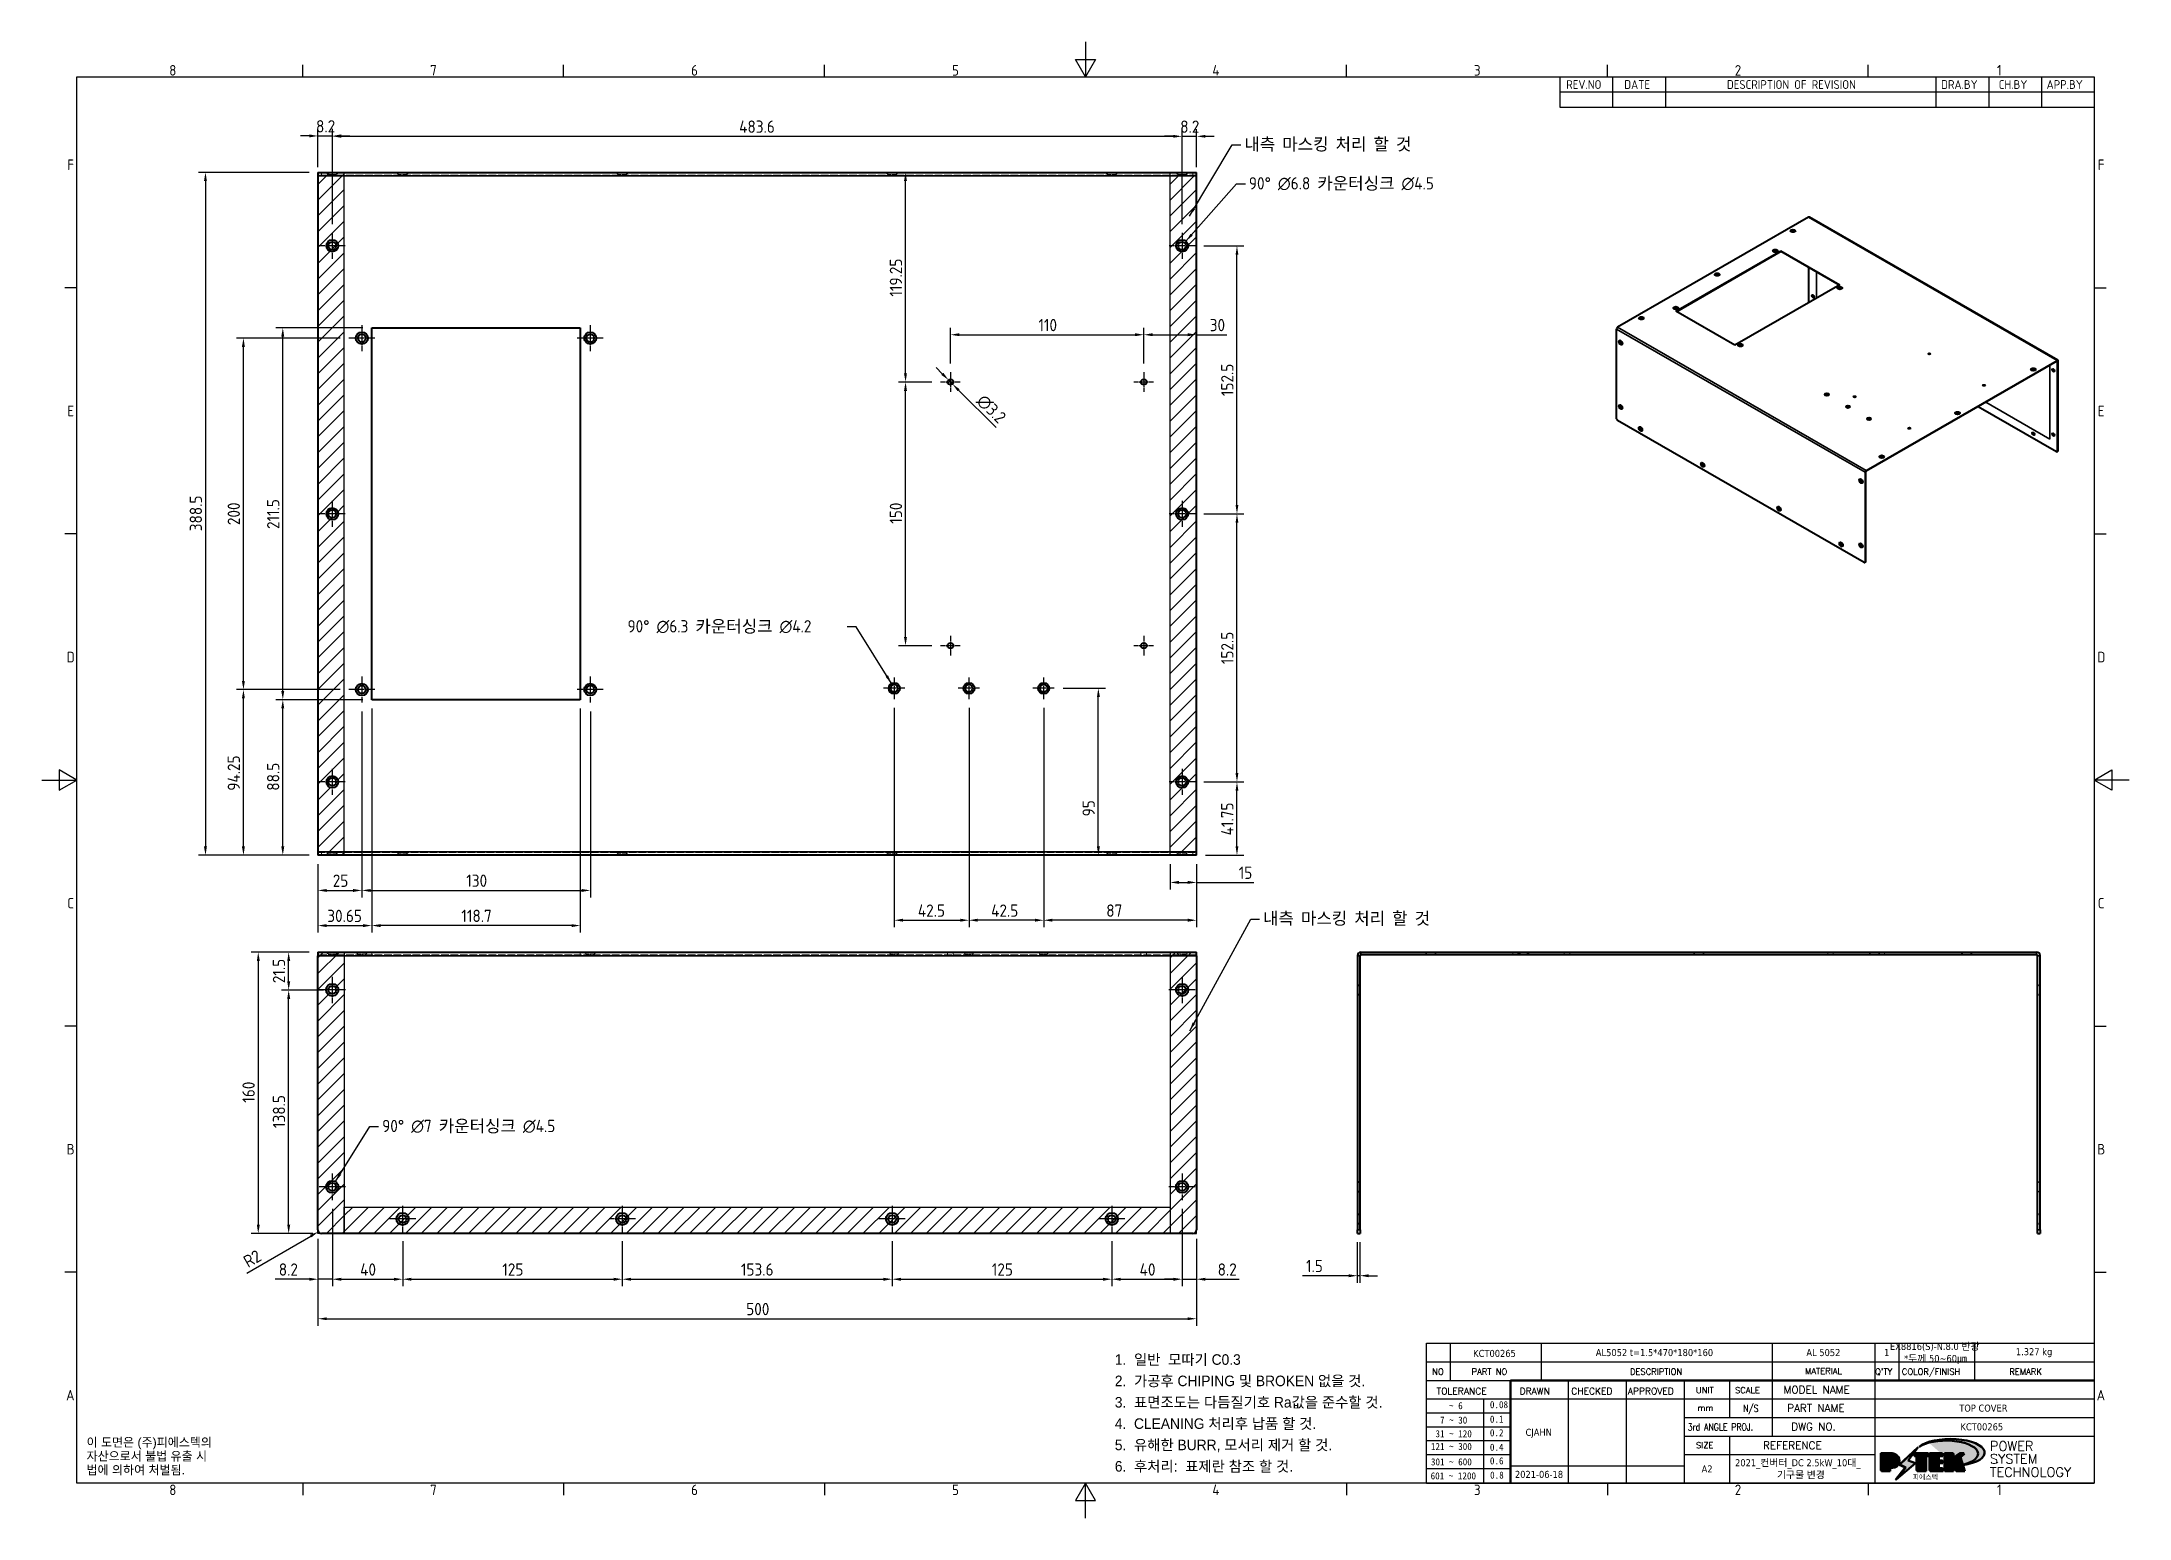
# Model space of a CAD drawing. Header units: millimetres. Extents: x 0 to 1188, y 0 to 840.
import ezdxf
from ezdxf.enums import TextEntityAlignment as Align

# ---------------------------------------------------------------- set-up
doc = ezdxf.new("R2010")
doc.units = ezdxf.units.MM
doc.header["$LTSCALE"] = 2
doc.linetypes.add('CHAIN', pattern=[0.3543, 0.2362, -0.0295, 0.0591, -0.0295])
doc.linetypes.add('DASHED', pattern=[0.2067, 0.1654, -0.0413])
doc.layers.get('0').update_dxf_attribs({"color": 3, "lineweight": 25})
for name, color, linetype, lineweight in [('가려진 것(ISO)', 2, 'DASHED', 18), ('가려진 좁은 것(ISO)', 2, 'DASHED', 18), ('가시적인 것(ISO)', 3, 'Continuous', 40), ('가시적인 좁은 것(ISO)', 3, 'Continuous', 35), ('경계(ISO)', 7, 'Continuous', 25), ('기호(ISO)', 5, 'Continuous', 25), ('스케치 형상(ISO)', 3, 'Continuous', 25), ('제목(ISO)', 5, 'Continuous', 50), ('중심 표식(ISO)', 1, 'Continuous', 25), ('치수(ISO)', 2, 'Continuous', 25), ('해치(ISO)', 7, 'Continuous', 18)]:
    doc.layers.add(name, color=color, linetype=linetype, lineweight=lineweight)
doc.styles.add('HAN_291', font='')
doc.styles.add('HAN_370', font='', dxfattribs={"width": 2})
doc.styles.add('ISO Proportiona M2B', font='isocp.shx')
doc.styles.add('ISO Proportional', font='arial.ttf')
doc.styles.add('RC_284', font='ROMANC.shx')
doc.styles.add('RC_287', font='ROMANC.shx')
doc.styles.add('RC_292', font='ROMANC.shx')
doc.styles.add('ROMANT_294', font='romant.shx')
doc.styles.add('문자 텍스트_M2B', font='isocp.shx')
doc.styles.add('문자 텍스트_PSTEK_POSCO', font='isocp.shx')
doc.styles.add('치수 텍스트_PSTEK_POSCO', font='isocp.shx')
doc.styles.add('텍스트 스타일198', font='tahoma.ttf')
doc.styles.add('텍스트 스타일333', font='ROMANC.shx', dxfattribs={"width": 0.8})
doc.styles.get('HAN_291').set_extended_font_data('GulimChe')
doc.styles.get('HAN_370').set_extended_font_data('GulimChe')
doc.dimstyles.new('치수_PSTEK_POSCO', dxfattribs={"dimscale": 2, "dimtxt": 3.5, "dimasz": 2.5, "dimexe": 2, "dimexo": 2.5, "dimgap": 1, "dimtad": 1, "dimrnd": 1e-08, "dimdsep": 46, "dimtxsty": '치수 텍스트_PSTEK_POSCO', "dimcen": 0.09, "dimdle": 10, "dimclrd": 7, "dimclre": 7, "dimclrt": 2, "dimadec": 1, "dimazin": 2, "dimtfac": 1, "dimtmove": 0, "dimatfit": 3, "dimfxl": 0, "dimtolj": 1, "dimlwd": -1, "dimlwe": -1, "dimarcsym": 0})
doc.dimstyles.new('치수_PSTEK_POSCO$7', dxfattribs={"dimscale": 2, "dimtxt": 3.5, "dimasz": 2.5, "dimexe": 2, "dimexo": 2.5, "dimgap": 1, "dimtad": 1, "dimrnd": 1e-08, "dimdsep": 46, "dimtxsty": '치수 텍스트_PSTEK_POSCO', "dimcen": 0.09, "dimdle": 10, "dimclrd": 7, "dimclre": 7, "dimclrt": 2, "dimadec": 1, "dimazin": 2, "dimtfac": 1, "dimtmove": 0, "dimatfit": 3, "dimfxl": 0, "dimtolj": 1, "dimlwd": -1, "dimlwe": -1, "dimarcsym": 0})
pattern_1 = [(45, (0, 0), (-4.49013, 4.49013), [])]

msp = doc.modelspace()

# ---------------------------------------------------------------- texts
at = {"layer": '기호(ISO)', "color": 2, "char_height": 5, "attachment_point": 7, "style": 'ISO Proportiona M2B'}
for s, insert in [('REV.NO', (867.5743, 813.1664)), ('DATE', (900.6285, 813.1664)), ('DESCRIPTION OF REVISION', (959.0141, 813.1664)), ('DRA.BY', (1080.9515, 813.1664)), ('CH.BY', (1113.7286, 813.1664)), ('APP.BY', (1140.9555, 813.1664))]:
    msp.add_mtext(s, dxfattribs=dict(at, insert=insert))
at = {"layer": '기호(ISO)', "color": 2, "attachment_point": 4, "style": '치수 텍스트_PSTEK_POSCO'}
for s, insert, char_height, width in [('{\\fISOCP|b0|i0;\\H7.0000;내측 마스킹 처리 할 것}', (684.3847, 781.3547), 7, 109.688911), ('{\\fSystem|b0|i0;\\H7.0000;내측\\fISOCP|b0|i0;\\H7.0000; \\fSystem|b0|i0;\\H7.0000;마스킹\\fISOCP|b0|i0;\\H7.0000; \\fSystem|b0|i0;\\H7.0000;처리\\fISOCP|b0|i0;\\H7.0000; \\fSystem|b0|i0;\\H7.0000;할\\fISOCP|b0|i0;\\H7.0000; \\fSystem|b0|i0;\\H7.0000;것}', (695.0134, 340.9005), 6.9999999, 96.121303)]:
    msp.add_mtext(s, dxfattribs=dict(at, insert=insert, char_height=char_height, width=width))
at = {"layer": '기호(ISO)', "color": 2, "attachment_point": 4}
for s, insert, char_height, width, line_spacing_factor, style in [('{90° \\fAIGDT|b0|i0;\\H7.0000;n\\fisocp|b0|i0;\\H7.0000;6.8 카운터싱크 \\fAIGDT|b0|i0;\\H7.0000;n\\fisocp|b0|i0;\\H7.0000;4.5}', (686.9755, 759.0851), 6.9999999, 123.058964, 0.6125, '치수 텍스트_PSTEK_POSCO'), ('{90° \\fAIGDT|b0|i0;\\H7.0000;n\\fisocp|b0|i0;\\H7.0000;6.3 카운터싱크 \\fAIGDT|b0|i0;\\H7.0000;n\\fisocp|b0|i0;\\H7.0000;4.2}', (333.3499, 507.0757), 6.9999999, 123.058964, 0.6125, '치수 텍스트_PSTEK_POSCO'), ('{90° \\fAIGDT|b0|i0;\\H7.0000;n\\fisocp|b0|i0;\\H7.0000;7 카운터싱크 \\fAIGDT|b0|i0;\\H7.0000;n\\fisocp|b0|i0;\\H7.0000;4.5}', (193.7233, 222.7859), 6.9999999, 115.205278, 0.6125, '치수 텍스트_PSTEK_POSCO'), ('{\\fArial|b0|i0;\\H5.0000;이 도면은 (주)피에스텍의\\P자산으로서 불법 유출 시 \\P법에 의하여 처벌됨.}', (25.5102, 35.0293), 5, 78.612207, 0.944221, '문자 텍스트_PSTEK_POSCO')]:
    msp.add_mtext(s, dxfattribs=dict(at, insert=insert, char_height=char_height, width=width, line_spacing_factor=line_spacing_factor, style=style))

# ---------------------------------------------------------------- blocks, each defined once
blk = doc.blocks.new('경계 Default Border')
at = {"layer": '경계(ISO)'}
for p, q in [((74.25, 410), (74.25, 413.4)), ((148.5, 410), (148.5, 413.4)), ((222.75, 410), (222.75, 413.4)), ((371.25, 410), (371.25, 413.4)), ((445.5, 410), (445.5, 413.4)), ((519.75, 410), (519.75, 413.4)), ((10, 350), (6.6, 350)), ((584, 350), (587.4, 350)), ((10, 280), (6.6, 280)), ((584, 280), (587.4, 280)), ((10, 140), (6.6, 140)), ((584, 140), (587.4, 140)), ((10, 70), (6.6, 70)), ((584, 70), (587.4, 70)), ((74.25, 10), (74.25, 6.6)), ((148.5, 10), (148.5, 6.6)), ((222.75, 10), (222.75, 6.6)), ((371.25, 10), (371.25, 6.6)), ((445.5, 10), (445.5, 6.6)), ((519.75, 10), (519.75, 6.6))]:
    blk.add_line(p, q, dxfattribs=at)
at = {"layer": '경계(ISO)', "flags": 128}
for points in [[(297, 420), (297, 410), (294.11, 415), (299.89, 415), (297, 410)], [(10, 10), (10, 410), (584, 410), (584, 10), (10, 10)], [(0, 210), (10, 210), (5, 212.89), (5, 207.11), (10, 210)], [(594, 210), (584, 210), (589, 212.89), (589, 207.11), (584, 210)], [(297, 0), (297, 10), (294.11, 5), (299.89, 5), (297, 10)]]:
    blk.add_lwpolyline(points, dxfattribs=at)
at = {"layer": '경계(ISO)', "color": 2, "char_height": 3, "attachment_point": 7, "style": '문자 텍스트_M2B'}
for s, insert in [('8', (36.27, 410.37)), ('7', (110.52, 410.39)), ('6', (184.77, 410.37)), ('5', (259.02, 410.37)), ('4', (333.1, 410.4)), ('3', (407.54, 410.37)), ('2', (481.75, 410.37)), ('1', (556.36, 410.4)), ('F', (7.24, 383.5)), ('F', (585.04, 383.5)), ('E', (7.24, 313.47)), ('E', (585.04, 313.47)), ('D', (7.08, 243.47)), ('D', (584.88, 243.47)), ('C', (7.24, 173.47)), ('C', (585.04, 173.47)), ('B', (7.08, 103.47)), ('B', (584.88, 103.47)), ('A', (6.91, 33.49)), ('A', (584.71, 33.49)), ('8', (36.27, 6.57)), ('7', (110.52, 6.59)), ('6', (184.77, 6.57)), ('5', (259.02, 6.57)), ('4', (333.1, 6.6)), ('3', (407.54, 6.57)), ('2', (481.75, 6.57)), ('1', (556.36, 6.6))]:
    blk.add_mtext(s, dxfattribs=dict(at, insert=insert))
blk = doc.blocks.new('제목 블록 PSTEK')
h = blk.add_hatch(color=1)
edge = h.paths.add_edge_path(flags=0)
edge.add_line((314.22, 19.61), (314.22, 17))
edge.add_line((314.22, 17), (314.35, 17))
edge.add_arc((314.35, 17.65), 0.651, 270, 360)
edge.add_line((315, 17.65), (315, 18.96))
edge.add_arc((314.35, 18.96), 0.651, 0, 90)
edge.add_line((314.35, 19.61), (314.22, 19.61))
edge = h.paths.add_edge_path()
edge.add_arc((314.98, 18.29), 1.97, 270, 450)
edge.add_line((314.98, 20.26), (311.77, 20.26))
edge.add_line((311.77, 20.26), (311.77, 15.34))
edge.add_line((311.77, 15.34), (314.22, 15.34))
edge.add_line((314.22, 15.34), (314.22, 16.32))
edge.add_line((314.22, 16.32), (314.98, 16.32))
h = blk.add_hatch(color=252)
edge = h.paths.add_edge_path()
edge.add_arc((314.98, 18.29), 1.97, 270, 406.82787)
edge.add_arc((315.16, 18.14), 1.97, -90, 53.56098, ccw=False)
edge.add_line((315.16, 16.17), (314.4, 16.17))
edge.add_line((314.4, 16.17), (314.4, 15.19))
edge.add_line((314.4, 15.19), (311.94, 15.19))
edge.add_line((311.94, 15.19), (311.94, 15.34))
edge.add_line((311.94, 15.34), (314.22, 15.34))
edge.add_line((314.22, 15.34), (314.22, 16.32))
edge.add_line((314.22, 16.32), (314.98, 16.32))
h = blk.add_hatch(color=252)
edge = h.paths.add_edge_path()
edge.add_line((314.4, 19.46), (314.53, 19.46))
edge.add_arc((314.53, 18.81), 0.651, 60.41893, 90, ccw=False)
edge.add_arc((314.35, 18.96), 0.651, 39.96992, 90)
edge.add_line((314.35, 19.61), (314.22, 19.61))
edge.add_line((314.22, 19.61), (314.22, 17))
edge.add_line((314.22, 17), (314.35, 17))
edge.add_arc((314.35, 17.65), 0.651, 270, 274.69308)
edge.add_line((314.4, 17), (314.4, 19.46))
for color, points in [(252, [(317.22, 17.06), (322.03, 21.63), (322.28, 21.94), (317.05, 16.98), (318.75, 16.19), (316, 12.72), (316.34, 13), (318.92, 16.27)]), (5, [(321.62, 17.42), (319.53, 18.25), (322.45, 22.02), (317.22, 17.06), (318.92, 16.27), (316.17, 12.8)]), (1, [(324.48, 19.61), (325.24, 19.61), (325.24, 20.26), (321.23, 20.26), (321.23, 19.61), (321.98, 19.61), (321.98, 15.34), (324.48, 15.34)]), (252, [(321.98, 19.61), (321.4, 19.61), (321.4, 19.46), (321.98, 19.46)]), (252, [(324.66, 19.46), (325.42, 19.46), (325.42, 20.11), (325.24, 20.11), (325.24, 19.61), (324.48, 19.61), (324.48, 15.34), (322.16, 15.34), (322.16, 15.19), (324.66, 15.19)]), (1, [(329.23, 20.26), (325.66, 20.26), (325.66, 15.34), (329.36, 15.34), (329.36, 15.99), (328.11, 15.99), (328.11, 17.56), (329.23, 17.56), (329.23, 18.26), (328.11, 18.26), (328.11, 19.61), (329.23, 19.61)]), (252, [(328.29, 19.46), (329.41, 19.46), (329.41, 20.11), (329.23, 20.11), (329.23, 19.61), (328.11, 19.61), (328.11, 18.26), (328.29, 18.26)]), (252, [(328.29, 17.42), (329.41, 17.42), (329.41, 18.11), (329.23, 18.11), (329.23, 17.56), (328.11, 17.56), (328.11, 15.99), (328.29, 15.99)]), (1, [(332.33, 20.26), (329.86, 20.26), (329.86, 15.34), (332.33, 15.34), (332.33, 17.43), (333.07, 15.34), (335.49, 15.34), (334.25, 19.31), (335.44, 20.26), (334.31, 20.26), (332.33, 19)]), (252, [(332.51, 20.11), (332.33, 20.11), (332.33, 19), (332.51, 19.11)]), (252, [(335.62, 20.11), (335.25, 20.11), (334.25, 19.31), (335.49, 15.34), (333.2, 15.34), (333.25, 15.19), (335.66, 15.19), (334.43, 19.16)]), (252, [(329.54, 15.85), (329.36, 15.85), (329.36, 15.34), (325.83, 15.34), (325.83, 15.19), (329.54, 15.19)]), (252, [(332.51, 16.93), (332.33, 17.43), (332.33, 15.34), (330.04, 15.34), (330.04, 15.19), (332.51, 15.19)])]:
    blk.add_hatch(color=color).paths.add_polyline_path(points)
at = {"layer": '해치(ISO)', "true_color": 0x27d1fc}
h = blk.add_hatch(color=140, dxfattribs=at)
edge = h.paths.add_edge_path()
edge.add_ellipse((330.37, 20.16), major_axis=(9.1, 0), ratio=0.40699, start_angle=301.30985, end_angle=507.74369)
edge.add_ellipse((331.53, 20.46), major_axis=(-9.82, 0), ratio=0.39426, start_angle=111.51207, end_angle=334.47025, ccw=False)
edge.add_line((335.14, 16.86), (335.1, 16.99))
at = {"color": 180}
for p, q in [((182.48, 11.79), (182.48, 51.57)), ((182.48, 51.57), (372.48, 51.57)), ((189.27, 51.57), (189.27, 41.01)), ((215.22, 41.01), (215.22, 51.57)), ((280.88, 51.57), (280.88, 41.01)), ((310.09, 51.57), (310.09, 41.01)), ((316.9, 51.57), (316.9, 41.01)), ((338.46, 51.57), (338.46, 41.01)), ((372.48, 51.57), (372.48, 11.79)), ((182.48, 46.29), (372.48, 46.29)), ((182.48, 41.01), (206.45, 41.01)), ((182.48, 35.73), (206.45, 35.73)), ((198.86, 12.03), (198.86, 35.73)), ((206.45, 35.73), (372.48, 35.73)), ((222.94, 11.79), (222.94, 41.01)), ((239.43, 11.79), (239.43, 41.01)), ((255.92, 11.79), (255.92, 41.01)), ((268.69, 41.01), (268.69, 30.45)), ((280.88, 41.01), (280.88, 25.17)), ((310.09, 41.01), (310.09, 11.79)), ((182.48, 31.78), (206.45, 31.78)), ((255.92, 30.45), (372.48, 30.45)), ((182.48, 27.83), (206.45, 27.83)), ((182.48, 23.88), (206.45, 23.88)), ((255.92, 25.17), (372.48, 25.17)), ((268.69, 25.17), (268.69, 11.79)), ((182.48, 19.93), (206.45, 19.93)), ((255.92, 19.89), (310.09, 19.89)), ((182.48, 15.98), (206.45, 15.98)), ((206.45, 16.74), (255.92, 16.74)), ((182.48, 11.79), (372.48, 11.79))]:
    blk.add_line(p, q, dxfattribs=at)
at = {"color": 7, "lineweight": 50}
for p, q in [((206.45, 11.79), (206.45, 41.01)), ((206.45, 41.01), (372.48, 41.01))]:
    blk.add_line(p, q, dxfattribs=at)
at = {"color": 7}
for p, q in [((314.98, 20.26), (311.77, 20.26)), ((311.77, 20.26), (311.77, 15.34)), ((314.98, 20.26), (311.77, 20.26)), ((311.77, 20.26), (311.77, 15.34)), ((314.22, 17), (314.22, 19.61)), ((314.22, 19.61), (314.35, 19.61)), ((314.35, 19.61), (314.22, 19.61)), ((314.22, 19.61), (314.22, 17)), ((314.22, 17), (314.22, 19.61)), ((314.22, 19.61), (314.35, 19.61)), ((314.4, 19.46), (314.53, 19.46)), ((314.4, 17), (314.4, 19.46)), ((315, 18.96), (315, 17.65)), ((315, 18.96), (315, 17.65)), ((322.28, 21.94), (317.05, 16.98)), ((322.45, 22.02), (317.22, 17.06)), ((317.22, 17.06), (322.03, 21.63)), ((319.53, 18.25), (322.45, 22.02)), ((321.62, 17.42), (319.53, 18.25)), ((325.24, 20.26), (321.23, 20.26)), ((321.23, 20.26), (321.23, 19.61)), ((325.24, 20.26), (321.23, 20.26)), ((321.23, 20.26), (321.23, 19.61)), ((321.23, 19.61), (321.98, 19.61)), ((321.23, 19.61), (321.98, 19.61)), ((321.4, 19.61), (321.4, 19.46)), ((321.98, 19.61), (321.4, 19.61)), ((321.4, 19.46), (321.98, 19.46)), ((321.98, 19.61), (321.98, 15.34)), ((321.98, 19.46), (321.98, 19.61)), ((321.98, 19.61), (321.98, 15.34)), ((322.03, 21.63), (322.28, 21.94)), ((324.48, 19.61), (325.24, 19.61)), ((324.48, 15.34), (324.48, 19.61)), ((325.24, 19.61), (324.48, 19.61)), ((324.48, 19.61), (324.48, 15.34)), ((324.48, 19.61), (325.24, 19.61)), ((324.48, 15.34), (324.48, 19.61)), ((324.66, 19.46), (325.42, 19.46)), ((324.66, 15.19), (324.66, 19.46)), ((325.24, 19.61), (325.24, 20.26)), ((325.24, 19.61), (325.24, 20.26)), ((325.42, 20.11), (325.24, 20.11)), ((325.24, 20.11), (325.24, 19.61)), ((325.42, 19.46), (325.42, 20.11)), ((329.23, 20.26), (325.66, 20.26)), ((325.66, 20.26), (325.66, 15.34)), ((325.66, 20.26), (325.66, 15.34)), ((329.23, 20.26), (325.66, 20.26)), ((328.11, 18.26), (328.11, 19.61)), ((328.11, 19.61), (329.23, 19.61)), ((329.23, 19.61), (328.11, 19.61)), ((328.11, 19.61), (328.11, 18.26)), ((328.11, 18.26), (328.11, 19.61)), ((328.11, 19.61), (329.23, 19.61)), ((329.23, 18.26), (328.11, 18.26)), ((328.11, 18.26), (328.29, 18.26)), ((329.23, 18.26), (328.11, 18.26)), ((328.29, 18.26), (328.29, 19.46)), ((328.29, 19.46), (329.41, 19.46)), ((329.23, 19.61), (329.23, 20.26)), ((329.23, 19.61), (329.23, 20.26)), ((329.41, 20.11), (329.23, 20.11)), ((329.23, 20.11), (329.23, 19.61)), ((329.23, 17.56), (329.23, 18.26)), ((329.23, 17.56), (329.23, 18.26)), ((329.41, 18.11), (329.23, 18.11)), ((329.23, 18.11), (329.23, 17.56)), ((329.41, 19.46), (329.41, 20.11)), ((329.41, 17.42), (329.41, 18.11)), ((332.33, 20.26), (329.86, 20.26)), ((329.86, 20.26), (329.86, 15.34)), ((329.86, 20.26), (329.86, 15.34)), ((332.33, 20.26), (329.86, 20.26)), ((334.31, 20.26), (332.33, 19)), ((332.33, 19), (332.33, 20.26)), ((334.31, 20.26), (332.33, 19)), ((332.33, 19), (332.33, 20.26)), ((332.51, 20.11), (332.33, 20.11)), ((332.33, 20.11), (332.33, 19)), ((332.33, 19), (332.51, 19.11)), ((332.51, 19.11), (332.51, 20.11)), ((334.25, 19.31), (335.44, 20.26)), ((334.25, 19.31), (335.44, 20.26)), ((335.25, 20.11), (334.25, 19.31)), ((335.49, 15.34), (334.25, 19.31)), ((334.25, 19.31), (335.49, 15.34)), ((335.49, 15.34), (334.25, 19.31)), ((335.44, 20.26), (334.31, 20.26)), ((335.44, 20.26), (334.31, 20.26)), ((334.43, 19.16), (335.62, 20.11)), ((335.66, 15.19), (334.43, 19.16)), ((335.62, 20.11), (335.25, 20.11)), ((311.77, 15.34), (314.22, 15.34)), ((311.77, 15.34), (314.22, 15.34)), ((314.22, 15.34), (311.94, 15.34)), ((311.94, 15.34), (311.94, 15.19)), ((311.94, 15.19), (314.4, 15.19)), ((314.35, 17), (314.22, 17)), ((314.22, 17), (314.35, 17)), ((314.35, 17), (314.22, 17)), ((314.22, 16.32), (314.98, 16.32)), ((314.22, 15.34), (314.22, 16.32)), ((314.98, 16.32), (314.22, 16.32)), ((314.22, 16.32), (314.22, 15.34)), ((314.22, 16.32), (314.98, 16.32)), ((314.22, 15.34), (314.22, 16.32)), ((314.4, 16.17), (315.16, 16.17)), ((314.4, 15.19), (314.4, 16.17)), ((318.75, 16.19), (316, 12.72)), ((316, 12.72), (316.34, 13)), ((316.17, 12.8), (321.62, 17.42)), ((318.92, 16.27), (316.17, 12.8)), ((316.34, 13), (318.92, 16.27)), ((317.05, 16.98), (318.75, 16.19)), ((318.92, 16.27), (317.22, 17.06)), ((317.22, 17.06), (318.92, 16.27)), ((321.98, 15.34), (324.48, 15.34)), ((321.98, 15.34), (324.48, 15.34)), ((324.48, 15.34), (322.16, 15.34)), ((322.16, 15.34), (322.16, 15.19)), ((322.16, 15.19), (324.66, 15.19)), ((325.66, 15.34), (329.36, 15.34)), ((325.66, 15.34), (329.36, 15.34)), ((329.36, 15.34), (325.83, 15.34)), ((325.83, 15.34), (325.83, 15.19)), ((325.83, 15.19), (329.54, 15.19)), ((328.11, 17.56), (329.23, 17.56)), ((328.11, 15.99), (328.11, 17.56)), ((329.23, 17.56), (328.11, 17.56)), ((328.11, 17.56), (328.11, 15.99)), ((328.11, 17.56), (329.23, 17.56)), ((328.11, 15.99), (328.11, 17.56)), ((329.36, 15.99), (328.11, 15.99)), ((328.11, 15.99), (328.29, 15.99)), ((329.36, 15.99), (328.11, 15.99)), ((328.29, 15.99), (328.29, 17.42)), ((328.29, 17.42), (329.41, 17.42)), ((329.36, 15.34), (329.36, 15.99)), ((329.36, 15.34), (329.36, 15.99)), ((329.54, 15.85), (329.36, 15.85)), ((329.36, 15.85), (329.36, 15.34)), ((329.54, 15.19), (329.54, 15.85)), ((329.86, 15.34), (332.33, 15.34)), ((329.86, 15.34), (332.33, 15.34)), ((332.33, 15.34), (330.04, 15.34)), ((330.04, 15.34), (330.04, 15.19)), ((330.04, 15.19), (332.51, 15.19)), ((332.33, 17.43), (333.07, 15.34)), ((332.33, 15.34), (332.33, 17.43)), ((332.51, 16.93), (332.33, 17.43)), ((332.33, 17.43), (332.33, 15.34)), ((332.33, 17.43), (333.07, 15.34)), ((332.33, 15.34), (332.33, 17.43)), ((332.51, 15.19), (332.51, 16.93)), ((333.07, 15.34), (335.49, 15.34)), ((333.07, 15.34), (335.49, 15.34)), ((335.49, 15.34), (333.2, 15.34)), ((333.2, 15.34), (333.25, 15.19)), ((333.25, 15.19), (335.66, 15.19)), ((345.04, 17.5), (344.99, 17.69))]:
    blk.add_line(p, q, dxfattribs=at)
at = {"color": 1}
for p, q in [((314.98, 20.26), (311.77, 20.26)), ((311.77, 20.26), (311.77, 15.34)), ((314.22, 17), (314.22, 19.61)), ((314.22, 19.61), (314.35, 19.61)), ((315, 18.96), (315, 17.65)), ((325.24, 20.26), (321.23, 20.26)), ((321.23, 20.26), (321.23, 19.61)), ((321.23, 19.61), (321.98, 19.61)), ((321.98, 19.61), (321.98, 15.34)), ((324.48, 19.61), (325.24, 19.61)), ((324.48, 15.34), (324.48, 19.61)), ((325.24, 19.61), (325.24, 20.26)), ((329.23, 20.26), (325.66, 20.26)), ((325.66, 20.26), (325.66, 15.34)), ((328.11, 18.26), (328.11, 19.61)), ((328.11, 19.61), (329.23, 19.61)), ((329.23, 18.26), (328.11, 18.26)), ((329.23, 19.61), (329.23, 20.26)), ((329.23, 17.56), (329.23, 18.26)), ((332.33, 20.26), (329.86, 20.26)), ((329.86, 20.26), (329.86, 15.34)), ((334.31, 20.26), (332.33, 19)), ((332.33, 19), (332.33, 20.26)), ((334.25, 19.31), (335.44, 20.26)), ((335.49, 15.34), (334.25, 19.31)), ((335.44, 20.26), (334.31, 20.26)), ((311.77, 15.34), (314.22, 15.34)), ((314.35, 17), (314.22, 17)), ((314.22, 16.32), (314.98, 16.32)), ((314.22, 15.34), (314.22, 16.32)), ((321.98, 15.34), (324.48, 15.34)), ((325.66, 15.34), (329.36, 15.34)), ((328.11, 17.56), (329.23, 17.56)), ((328.11, 15.99), (328.11, 17.56)), ((329.36, 15.99), (328.11, 15.99)), ((329.36, 15.34), (329.36, 15.99)), ((329.86, 15.34), (332.33, 15.34)), ((332.33, 17.43), (333.07, 15.34)), ((332.33, 15.34), (332.33, 17.43)), ((333.07, 15.34), (335.49, 15.34))]:
    blk.add_line(p, q, dxfattribs=at)
at = {"color": 5}
for p, q in [((322.45, 22.02), (317.22, 17.06)), ((319.53, 18.25), (322.45, 22.02)), ((321.62, 17.42), (319.53, 18.25)), ((316.17, 12.8), (321.62, 17.42)), ((318.92, 16.27), (316.17, 12.8)), ((317.22, 17.06), (318.92, 16.27))]:
    blk.add_line(p, q, dxfattribs=at)
at = {"color": 7}
for centre, radius, start, end in [((314.35, 18.96), 0.651, 0, 90), ((314.35, 18.96), 0.651, 39.96992, 90), ((314.35, 18.96), 0.651, 0, 90), ((314.53, 18.81), 0.651, 60.41893, 90), ((314.98, 18.29), 1.97, 270, 90), ((314.98, 18.29), 1.97, 270, 90), ((314.98, 18.29), 1.97, 270, 46.82787), ((315.16, 18.14), 1.97, 270, 53.56098), ((314.35, 17.65), 0.651, 270, 0), ((314.35, 17.65), 0.651, 270, 0), ((314.35, 17.65), 0.651, 270, 274.69308)]:
    blk.add_arc(centre, radius, start, end, dxfattribs=at)
at = {"color": 1}
for centre, radius, start, end in [((314.35, 18.96), 0.651, 0, 90), ((314.98, 18.29), 1.97, 270, 90), ((314.35, 17.65), 0.651, 270, 0)]:
    blk.add_arc(centre, radius, start, end, dxfattribs=at)
at = {"layer": '제목(ISO)', "lineweight": 18}
blk.add_line((182.48, 35.73), (182.48, 11.79), dxfattribs=at)
at = {"layer": '제목(ISO)'}
for p, q in [((314.98, 20.26), (311.77, 20.26)), ((311.77, 20.26), (311.77, 15.34)), ((314.22, 17), (314.22, 19.61)), ((314.22, 19.61), (314.35, 19.61)), ((314.35, 19.61), (314.22, 19.61)), ((314.22, 19.61), (314.22, 17)), ((314.4, 19.46), (314.53, 19.46)), ((314.4, 17), (314.4, 19.46)), ((315, 18.96), (315, 17.65)), ((322.28, 21.94), (317.05, 16.98)), ((322.45, 22.02), (317.22, 17.06)), ((317.22, 17.06), (322.03, 21.63)), ((319.53, 18.25), (322.45, 22.02)), ((321.62, 17.42), (319.53, 18.25)), ((325.24, 20.26), (321.23, 20.26)), ((321.23, 20.26), (321.23, 19.61)), ((321.23, 19.61), (321.98, 19.61)), ((321.98, 19.61), (321.4, 19.61)), ((321.4, 19.61), (321.4, 19.46)), ((321.4, 19.46), (321.98, 19.46)), ((321.98, 19.61), (321.98, 15.34)), ((321.98, 19.46), (321.98, 19.61)), ((322.03, 21.63), (322.28, 21.94)), ((324.48, 19.61), (325.24, 19.61)), ((324.48, 15.34), (324.48, 19.61)), ((325.24, 19.61), (324.48, 19.61)), ((324.48, 19.61), (324.48, 15.34)), ((324.66, 19.46), (325.42, 19.46)), ((324.66, 15.19), (324.66, 19.46)), ((325.24, 19.61), (325.24, 20.26)), ((325.42, 20.11), (325.24, 20.11)), ((325.24, 20.11), (325.24, 19.61)), ((325.42, 19.46), (325.42, 20.11)), ((329.23, 20.26), (325.66, 20.26)), ((325.66, 20.26), (325.66, 15.34)), ((328.11, 18.26), (328.11, 19.61)), ((328.11, 19.61), (329.23, 19.61)), ((329.23, 19.61), (328.11, 19.61)), ((328.11, 19.61), (328.11, 18.26)), ((329.23, 18.26), (328.11, 18.26)), ((328.11, 18.26), (328.29, 18.26)), ((328.29, 19.46), (329.41, 19.46)), ((328.29, 18.26), (328.29, 19.46)), ((329.23, 19.61), (329.23, 20.26)), ((329.41, 20.11), (329.23, 20.11)), ((329.23, 20.11), (329.23, 19.61)), ((329.23, 17.56), (329.23, 18.26)), ((329.41, 18.11), (329.23, 18.11)), ((329.23, 18.11), (329.23, 17.56)), ((329.41, 19.46), (329.41, 20.11)), ((329.41, 17.42), (329.41, 18.11)), ((332.33, 20.26), (329.86, 20.26)), ((329.86, 20.26), (329.86, 15.34)), ((334.31, 20.26), (332.33, 19)), ((332.33, 19), (332.33, 20.26)), ((332.51, 20.11), (332.33, 20.11)), ((332.33, 20.11), (332.33, 19)), ((332.33, 19), (332.51, 19.11)), ((332.51, 19.11), (332.51, 20.11)), ((334.25, 19.31), (335.44, 20.26)), ((335.25, 20.11), (334.25, 19.31)), ((335.49, 15.34), (334.25, 19.31)), ((334.25, 19.31), (335.49, 15.34)), ((335.44, 20.26), (334.31, 20.26)), ((334.43, 19.16), (335.62, 20.11)), ((335.66, 15.19), (334.43, 19.16)), ((335.62, 20.11), (335.25, 20.11)), ((311.77, 15.34), (314.22, 15.34)), ((314.22, 15.34), (311.94, 15.34)), ((311.94, 15.34), (311.94, 15.19)), ((311.94, 15.19), (314.4, 15.19)), ((314.35, 17), (314.22, 17)), ((314.22, 17), (314.35, 17)), ((314.22, 15.34), (314.22, 16.32)), ((314.22, 16.32), (314.98, 16.32)), ((314.98, 16.32), (314.22, 16.32)), ((314.22, 16.32), (314.22, 15.34)), ((314.4, 15.19), (314.4, 16.17)), ((314.4, 16.17), (315.16, 16.17)), ((318.75, 16.19), (316, 12.72)), ((316, 12.72), (316.34, 13)), ((316.17, 12.8), (321.62, 17.42)), ((318.92, 16.27), (316.17, 12.8)), ((316.34, 13), (318.92, 16.27)), ((317.05, 16.98), (318.75, 16.19)), ((317.22, 17.06), (318.92, 16.27)), ((318.92, 16.27), (317.22, 17.06)), ((321.98, 15.34), (324.48, 15.34)), ((324.48, 15.34), (322.16, 15.34)), ((322.16, 15.34), (322.16, 15.19)), ((322.16, 15.19), (324.66, 15.19)), ((325.66, 15.34), (329.36, 15.34)), ((329.36, 15.34), (325.83, 15.34)), ((325.83, 15.34), (325.83, 15.19)), ((325.83, 15.19), (329.54, 15.19)), ((328.11, 15.99), (328.11, 17.56)), ((328.11, 17.56), (329.23, 17.56)), ((329.23, 17.56), (328.11, 17.56)), ((328.11, 17.56), (328.11, 15.99)), ((329.36, 15.99), (328.11, 15.99)), ((328.11, 15.99), (328.29, 15.99)), ((328.29, 17.42), (329.41, 17.42)), ((328.29, 15.99), (328.29, 17.42)), ((329.36, 15.34), (329.36, 15.99)), ((329.54, 15.85), (329.36, 15.85)), ((329.36, 15.85), (329.36, 15.34)), ((329.54, 15.19), (329.54, 15.85)), ((329.86, 15.34), (332.33, 15.34)), ((332.33, 15.34), (330.04, 15.34)), ((330.04, 15.34), (330.04, 15.19)), ((330.04, 15.19), (332.51, 15.19)), ((332.33, 15.34), (332.33, 17.43)), ((332.33, 17.43), (333.07, 15.34)), ((332.51, 16.93), (332.33, 17.43)), ((332.33, 17.43), (332.33, 15.34)), ((332.51, 15.19), (332.51, 16.93)), ((333.07, 15.34), (335.49, 15.34)), ((335.49, 15.34), (333.2, 15.34)), ((333.2, 15.34), (333.25, 15.19)), ((333.25, 15.19), (335.66, 15.19))]:
    blk.add_line(p, q, dxfattribs=at)
at = {"layer": '제목(ISO)', "color": 4}
blk.add_line((335.14, 16.86), (335.1, 16.99), dxfattribs=at)
at = {"layer": '제목(ISO)'}
for centre, radius, start, end in [((314.35, 18.96), 0.651, 0, 90), ((314.35, 18.96), 0.651, 39.96992, 90), ((314.53, 18.81), 0.651, 60.41893, 90), ((314.98, 18.29), 1.97, 46.82787, 90), ((314.98, 18.29), 1.97, 270, 46.82787), ((314.98, 18.29), 1.97, 270, 46.82787), ((315.16, 18.14), 1.97, 270, 53.56098), ((314.35, 17.65), 0.651, 270, 0), ((314.35, 17.65), 0.651, 270, 274.69308)]:
    blk.add_arc(centre, radius, start, end, dxfattribs=at)
at = {"layer": '제목(ISO)', "color": 4}
for centre, major_axis, ratio, start_param, end_param in [((331.53, 20.46), (9.82, 0), 0.39426, 5.087845, 8.9792), ((330.37, 20.16), (9.1, 0), 0.40699, 5.258849, 8.861799)]:
    blk.add_ellipse(centre, major_axis=major_axis, ratio=ratio, start_param=start_param, end_param=end_param, dxfattribs=at)
at = {"color": 2}
for s, height, style, p in [('NO', 1.742, 'RC_284', (184.14, 42.62)), ('PART NO', 1.742, 'RC_284', (195.34, 42.62)), ('DESCRIPTION', 1.7424, 'RC_284', (240.4, 42.62)), ("Q'TY", 1.742, 'RC_284', (310.14, 42.62)), ('COLOR/FINISH', 1.7424, 'RC_284', (317.77, 42.62)), ('REMARK', 1.742, 'RC_284', (348.35, 42.62)), (' TOLERANCE', 1.9, 'RC_287', (184.09, 37.01)), ('DRAWN', 1.9, 'RC_287', (208.98, 37.01)), ('CHECKED', 1.9, 'RC_287', (223.69, 37.01)), ('APPROVED', 1.9, 'RC_287', (239.78, 37.01)), ('UNIT', 1.742, 'RC_284', (259.17, 37.34)), ('SCALE', 1.742, 'RC_284', (270.29, 37.34)), ('MODEL NAME', 2.178, 'RC_292', (284.1, 37.25)), ('  7 ~ 30', 2, 'HAN_291', (183.77, 28.71)), ('    ~ 6', 2, 'HAN_291', (183.77, 32.82)), ('0.08', 2, 'HAN_291', (200.55, 33.1)), ('0.1', 2, 'HAN_291', (200.55, 28.99)), ('mm', 1.742, 'RC_284', (259.65, 32.35)), ('PART NAME', 2.178, 'RC_292', (285.14, 32.03)), (' 31 ~ 120', 2, 'HAN_291', (183.77, 24.83)), ('0.2', 2, 'HAN_291', (200.55, 25.11)), (' DWG NO.', 2.178, 'RC_292', (284.81, 26.75)), ('301 ~ 600', 2, 'HAN_291', (183.77, 16.83)), ('121 ~ 300', 2, 'HAN_291', (183.77, 21.21)), ('0.4', 2, 'HAN_291', (200.55, 21)), ('0.6', 2, 'HAN_291', (200.55, 17.12)), ('SIZE', 1.742, 'RC_284', (259.17, 21.69)), ('REFERENCE', 2.178, 'RC_292', (278.27, 21.43)), ('601 ~ 1200', 2, 'HAN_291', (183.68, 12.85)), ('0.8', 2, 'HAN_291', (200.61, 13.06))]:
    blk.add_text(s, height=height, dxfattribs=dict(at, style=style)).set_placement(p)
at = {"color": 2, "style": 'RC_284'}
blk.add_text('MATERIAL', height=1.742, dxfattribs=at).set_placement((295.48, 43.65), align=Align.MIDDLE_CENTER)
at = {"color": 7, "style": '텍스트 스타일333', "width": 0.8}
blk.add_text('N/S', height=2, dxfattribs=at).set_placement((274.78, 33.09), align=Align.MIDDLE_CENTER)
at = {"color": 2, "style": '텍스트 스타일333', "width": 0.8}
blk.add_text('3rd ANGLE PROJ.', height=2, dxfattribs=at).set_placement((256.84, 26.76))
at = {"color": 7, "style": 'ROMANT_294'}
for s, p in [('POWER', (342.83, 20.97)), ('SYSTEM', (342.83, 17.33)), ('TECHNOLOGY', (342.83, 13.57))]:
    blk.add_text(s, height=2.7, dxfattribs=at).set_placement(p)
at = {"color": 7, "insert": (320.85, 14.21), "char_height": 1.4, "attachment_point": 1, "line_spacing_factor": 0.332, "style": 'HAN_370'}
blk.add_mtext('\\fHY견고딕|b0|i0;\\H1.4000;피에스텍', dxfattribs=at)
at = {"layer": '제목(ISO)', "color": 7, "style": '텍스트 스타일198'}
for tag, p in [('부품_번호_001', (195.8, 47.68)), ('설명_001', (230.68, 47.92)), ('재질_001', (290.6, 47.93)), ("3._Q'TY_001", (312.71, 47.92)), ('4._COLOR_001', (314.39, 49.66)), ('4._COLOR_002', (318.41, 46.24)), ('질량\\P3;_001', (350.21, 48.16)), ('제목_001', (334.1, 32.12)), ('설계자_001', (210.68, 25.23)), ('부품_번호_001', (334.46, 26.81)), ('프로젝트_001', (270.3, 16.58)), ('작성_날짜_001', (207.67, 13.27)), ('시트_크기_001', (260.79, 14.82)), ('프로젝트_002', (282.22, 13.15))]:
    blk.add_attdef(tag, p, '', height=2, dxfattribs=at)
for tag, p in [('1._MODEL_NAME', (341.23, 38.37)), ('점검자', (231.18, 26.23)), ('엔지니어링_승인자', (247.67, 26.23)), ('점검_날짜', (231.18, 14.27)), ('엔지니어링_승인_날짜', (247.67, 14.27))]:
    blk.add_attdef(tag, text='', height=2, dxfattribs=at).set_placement(p, align=Align.MIDDLE_CENTER)
blk = doc.blocks.new('*D21')
at = {"layer": 'Defpoints', "color": 0, "transparency": 16777216}
for p in [(165.4, 786.4), (157.2, 763.7), (165.4, 731.3)]:
    blk.add_point(p, dxfattribs=at)
at = {"layer": '치수(ISO)', "color": 7, "transparency": 16777216}
for p, q in [((152.2, 786.4), (147.2, 786.4)), ((157.2, 768.7), (157.2, 790.4)), ((157.2, 786.4), (165.4, 786.4)), ((165.4, 736.3), (165.4, 790.4)), ((170.4, 786.4), (175.4, 786.4))]:
    blk.add_line(p, q, dxfattribs=at)
for points in [[(152.2, 787.3), (152.2, 785.6), (157.2, 786.4)], [(170.4, 787.3), (170.4, 785.6), (165.4, 786.4)]]:
    blk.add_solid(points, dxfattribs=at)
at = {"layer": '치수(ISO)', "color": 2, "transparency": 16777216, "insert": (156.1, 791.9), "char_height": 7, "attachment_point": 4, "style": '치수 텍스트_PSTEK_POSCO'}
blk.add_mtext('\\A1;8.2', dxfattribs=at)
blk = doc.blocks.new('*D22')
at = {"layer": 'Defpoints', "color": 0, "transparency": 16777216}
for p in [(649, 786.2), (165.4, 731.3), (649, 731.3)]:
    blk.add_point(p, dxfattribs=at)
at = {"layer": '치수(ISO)', "color": 7, "transparency": 16777216}
for p, q in [((165.4, 736.3), (165.4, 790.2)), ((170.4, 786.2), (644, 786.2)), ((649, 736.3), (649, 790.2))]:
    blk.add_line(p, q, dxfattribs=at)
for points in [[(170.4, 787), (170.4, 785.4), (165.4, 786.2)], [(644, 787), (644, 785.4), (649, 786.2)]]:
    blk.add_solid(points, dxfattribs=at)
at = {"layer": '치수(ISO)', "color": 2, "transparency": 16777216, "insert": (396.9, 791.7), "char_height": 7, "attachment_point": 4, "style": '치수 텍스트_PSTEK_POSCO'}
blk.add_mtext('\\A1;483.6', dxfattribs=at)
blk = doc.blocks.new('*D23')
at = {"layer": 'Defpoints', "color": 0, "transparency": 16777216}
for p in [(657.2, 786.2), (657.2, 763.7), (649, 731.3)]:
    blk.add_point(p, dxfattribs=at)
at = {"layer": '치수(ISO)', "color": 7, "transparency": 16777216}
for p, q in [((644, 786.2), (639, 786.2)), ((649, 736.3), (649, 790.2)), ((649, 786.2), (657.2, 786.2)), ((657.2, 768.7), (657.2, 790.2)), ((662.2, 786.2), (667.2, 786.2))]:
    blk.add_line(p, q, dxfattribs=at)
for points in [[(644, 787), (644, 785.4), (649, 786.2)], [(662.2, 787), (662.2, 785.4), (657.2, 786.2)]]:
    blk.add_solid(points, dxfattribs=at)
at = {"layer": '치수(ISO)', "color": 2, "transparency": 16777216, "insert": (647.9, 791.7), "char_height": 7, "attachment_point": 4, "style": '치수 텍스트_PSTEK_POSCO'}
blk.add_mtext('\\A1;8.2', dxfattribs=at)
blk = doc.blocks.new('*D24')
at = {"layer": 'Defpoints', "color": 0, "transparency": 16777216}
for p in [(140.5, 300.5), (165.4, 300.5), (159.2, 162)]:
    blk.add_point(p, dxfattribs=at)
at = {"layer": '치수(ISO)', "color": 7, "transparency": 16777216}
for p, q in [((160.4, 300.5), (136.5, 300.5)), ((140.5, 167), (140.5, 295.5)), ((154.2, 162), (136.5, 162))]:
    blk.add_line(p, q, dxfattribs=at)
for points in [[(139.7, 295.5), (141.4, 295.5), (140.5, 300.5)], [(139.7, 167), (141.4, 167), (140.5, 162)]]:
    blk.add_solid(points, dxfattribs=at)
at = {"layer": '치수(ISO)', "color": 2, "transparency": 16777216, "insert": (135, 222), "char_height": 7, "attachment_point": 4, "rotation": 90, "style": '치수 텍스트_PSTEK_POSCO'}
blk.add_mtext('\\A1;138.5', dxfattribs=at)
blk = doc.blocks.new('*D25')
at = {"layer": 'Defpoints', "color": 0, "transparency": 16777216}
for p in [(140.5, 322), (157.2, 322), (165.4, 300.5)]:
    blk.add_point(p, dxfattribs=at)
at = {"layer": '치수(ISO)', "color": 7, "transparency": 16777216}
for p, q in [((152.2, 322), (136.5, 322)), ((140.5, 305.5), (140.5, 317)), ((160.4, 300.5), (136.5, 300.5))]:
    blk.add_line(p, q, dxfattribs=at)
for points in [[(139.7, 317), (141.4, 317), (140.5, 322)], [(139.7, 305.5), (141.4, 305.5), (140.5, 300.5)]]:
    blk.add_solid(points, dxfattribs=at)
at = {"layer": '치수(ISO)', "color": 2, "transparency": 16777216, "insert": (135, 304.4), "char_height": 7, "attachment_point": 4, "rotation": 90, "style": '치수 텍스트_PSTEK_POSCO'}
blk.add_mtext('\\A1;21.5', dxfattribs=at)
blk = doc.blocks.new('*D26')
at = {"layer": 'Defpoints', "color": 0, "transparency": 16777216}
for p in [(165.4, 181), (157.2, 164), (165.4, 136)]:
    blk.add_point(p, dxfattribs=at)
at = {"layer": '치수(ISO)', "color": 7, "transparency": 16777216}
for p, q in [((165.4, 176), (165.4, 132)), ((157.2, 159), (157.2, 132)), ((152.2, 136), (132.9, 136)), ((165.4, 136), (157.2, 136)), ((170.4, 136), (175.4, 136))]:
    blk.add_line(p, q, dxfattribs=at)
for points in [[(152.2, 136.8), (152.2, 135.1), (157.2, 136)], [(170.4, 136.8), (170.4, 135.1), (165.4, 136)]]:
    blk.add_solid(points, dxfattribs=at)
at = {"layer": '치수(ISO)', "color": 2, "transparency": 16777216, "insert": (134.9, 141.5), "char_height": 7, "attachment_point": 4, "style": '치수 텍스트_PSTEK_POSCO'}
blk.add_mtext('\\A1;8.2', dxfattribs=at)
blk = doc.blocks.new('*D27')
at = {"layer": 'Defpoints', "color": 0, "transparency": 16777216}
for p in [(165.4, 181), (205.4, 162.7), (205.4, 136)]:
    blk.add_point(p, dxfattribs=at)
at = {"layer": '치수(ISO)', "color": 7, "transparency": 16777216}
for p, q in [((165.4, 176), (165.4, 132)), ((205.4, 157.7), (205.4, 132)), ((170.4, 136), (200.4, 136))]:
    blk.add_line(p, q, dxfattribs=at)
for points in [[(170.4, 136.8), (170.4, 135.1), (165.4, 136)], [(200.4, 136.8), (200.4, 135.1), (205.4, 136)]]:
    blk.add_solid(points, dxfattribs=at)
at = {"layer": '치수(ISO)', "color": 2, "transparency": 16777216, "insert": (181.2, 141.5), "char_height": 7, "attachment_point": 4, "style": '치수 텍스트_PSTEK_POSCO'}
blk.add_mtext('\\A1;40', dxfattribs=at)
blk = doc.blocks.new('*D28')
at = {"layer": 'Defpoints', "color": 0, "transparency": 16777216}
for p in [(205.4, 162.7), (330.4, 162.7), (330.4, 136)]:
    blk.add_point(p, dxfattribs=at)
at = {"layer": '치수(ISO)', "color": 7, "transparency": 16777216}
for p, q in [((205.4, 157.7), (205.4, 132)), ((330.4, 157.7), (330.4, 132)), ((210.4, 136), (325.4, 136))]:
    blk.add_line(p, q, dxfattribs=at)
for points in [[(210.4, 136.8), (210.4, 135.1), (205.4, 136)], [(325.4, 136.8), (325.4, 135.1), (330.4, 136)]]:
    blk.add_solid(points, dxfattribs=at)
at = {"layer": '치수(ISO)', "color": 2, "transparency": 16777216, "insert": (262.1, 141.5), "char_height": 7, "attachment_point": 4, "style": '치수 텍스트_PSTEK_POSCO'}
blk.add_mtext('\\A1;125', dxfattribs=at)
blk = doc.blocks.new('*D29')
at = {"layer": 'Defpoints', "color": 0, "transparency": 16777216}
for p in [(330.4, 162.7), (484, 162.7), (484, 136)]:
    blk.add_point(p, dxfattribs=at)
at = {"layer": '치수(ISO)', "color": 7, "transparency": 16777216}
for p, q in [((330.4, 157.7), (330.4, 132)), ((484, 157.7), (484, 132)), ((335.4, 136), (479, 136))]:
    blk.add_line(p, q, dxfattribs=at)
for points in [[(335.4, 136.8), (335.4, 135.1), (330.4, 136)], [(479, 136.8), (479, 135.1), (484, 136)]]:
    blk.add_solid(points, dxfattribs=at)
at = {"layer": '치수(ISO)', "color": 2, "transparency": 16777216, "insert": (397.9, 141.5), "char_height": 7, "attachment_point": 4, "style": '치수 텍스트_PSTEK_POSCO'}
blk.add_mtext('\\A1;153.6', dxfattribs=at)
blk = doc.blocks.new('*D30')
at = {"layer": 'Defpoints', "color": 0, "transparency": 16777216}
for p in [(484, 162.7), (609, 162.7), (609, 136)]:
    blk.add_point(p, dxfattribs=at)
at = {"layer": '치수(ISO)', "color": 7, "transparency": 16777216}
for p, q in [((484, 157.7), (484, 132)), ((609, 157.7), (609, 132)), ((489, 136), (604, 136))]:
    blk.add_line(p, q, dxfattribs=at)
for points in [[(489, 136.8), (489, 135.1), (484, 136)], [(604, 136.8), (604, 135.1), (609, 136)]]:
    blk.add_solid(points, dxfattribs=at)
at = {"layer": '치수(ISO)', "color": 2, "transparency": 16777216, "insert": (540.7, 141.5), "char_height": 7, "attachment_point": 4, "style": '치수 텍스트_PSTEK_POSCO'}
blk.add_mtext('\\A1;125', dxfattribs=at)
blk = doc.blocks.new('*D31')
at = {"layer": 'Defpoints', "color": 0, "transparency": 16777216}
for p in [(649, 181), (609, 162.7), (649, 136)]:
    blk.add_point(p, dxfattribs=at)
at = {"layer": '치수(ISO)', "color": 7, "transparency": 16777216}
for p, q in [((649, 176), (649, 132)), ((609, 157.7), (609, 132)), ((614, 136), (644, 136))]:
    blk.add_line(p, q, dxfattribs=at)
for points in [[(614, 136.8), (614, 135.1), (609, 136)], [(644, 136.8), (644, 135.1), (649, 136)]]:
    blk.add_solid(points, dxfattribs=at)
at = {"layer": '치수(ISO)', "color": 2, "transparency": 16777216, "insert": (624.8, 141.5), "char_height": 7, "attachment_point": 4, "style": '치수 텍스트_PSTEK_POSCO'}
blk.add_mtext('\\A1;40', dxfattribs=at)
blk = doc.blocks.new('*D32')
at = {"layer": 'Defpoints', "color": 0, "transparency": 16777216}
for p in [(649, 181), (657.2, 164), (657.2, 136)]:
    blk.add_point(p, dxfattribs=at)
at = {"layer": '치수(ISO)', "color": 7, "transparency": 16777216}
for p, q in [((649, 176), (649, 132)), ((657.2, 159), (657.2, 132)), ((644, 136), (639, 136)), ((649, 136), (657.2, 136)), ((662.2, 136), (681.4, 136))]:
    blk.add_line(p, q, dxfattribs=at)
for points in [[(644, 136.8), (644, 135.1), (649, 136)], [(662.2, 136.8), (662.2, 135.1), (657.2, 136)]]:
    blk.add_solid(points, dxfattribs=at)
at = {"layer": '치수(ISO)', "color": 2, "transparency": 16777216, "insert": (669.2, 141.5), "char_height": 7, "attachment_point": 4, "style": '치수 텍스트_PSTEK_POSCO'}
blk.add_mtext('\\A1;8.2', dxfattribs=at)
blk = doc.blocks.new('*D33')
at = {"layer": 'Defpoints', "color": 0, "transparency": 16777216}
for p in [(157.2, 164), (657.2, 164), (657.2, 113.5)]:
    blk.add_point(p, dxfattribs=at)
at = {"layer": '치수(ISO)', "color": 7, "transparency": 16777216}
for p, q in [((157.2, 159), (157.2, 109.5)), ((657.2, 159), (657.2, 109.5)), ((162.2, 113.5), (652.2, 113.5))]:
    blk.add_line(p, q, dxfattribs=at)
for points in [[(162.2, 114.3), (162.2, 112.7), (157.2, 113.5)], [(652.2, 114.3), (652.2, 112.7), (657.2, 113.5)]]:
    blk.add_solid(points, dxfattribs=at)
at = {"layer": '치수(ISO)', "color": 2, "transparency": 16777216, "insert": (400.9, 119), "char_height": 7, "attachment_point": 4, "style": '치수 텍스트_PSTEK_POSCO'}
blk.add_mtext('\\A1;500', dxfattribs=at)
blk = doc.blocks.new('*D34')
at = {"layer": 'Defpoints', "color": 0, "transparency": 16777216}
for p in [(157.2, 765.7), (93.2, 377.2), (157.2, 377.2)]:
    blk.add_point(p, dxfattribs=at)
at = {"layer": '치수(ISO)', "color": 7, "transparency": 16777216}
for p, q in [((152.2, 765.7), (89.2, 765.7)), ((93.2, 760.7), (93.2, 382.2)), ((152.2, 377.2), (89.2, 377.2))]:
    blk.add_line(p, q, dxfattribs=at)
for points in [[(92.3, 760.7), (94, 760.7), (93.2, 765.7)], [(92.3, 382.2), (94, 382.2), (93.2, 377.2)]]:
    blk.add_solid(points, dxfattribs=at)
at = {"layer": '치수(ISO)', "color": 2, "transparency": 16777216, "insert": (87.7, 561.5), "char_height": 7, "attachment_point": 4, "rotation": 90, "style": '치수 텍스트_PSTEK_POSCO'}
blk.add_mtext('\\A1;388.5', dxfattribs=at)
blk = doc.blocks.new('*D35')
at = {"layer": 'Defpoints', "color": 0, "transparency": 16777216}
for p in [(157.2, 322), (123.2, 162), (159.2, 162)]:
    blk.add_point(p, dxfattribs=at)
at = {"layer": '치수(ISO)', "color": 7, "transparency": 16777216}
for p, q in [((152.2, 322), (119.2, 322)), ((123.2, 317), (123.2, 167)), ((154.2, 162), (119.2, 162))]:
    blk.add_line(p, q, dxfattribs=at)
for points in [[(122.4, 317), (124.1, 317), (123.2, 322)], [(122.4, 167), (124.1, 167), (123.2, 162)]]:
    blk.add_solid(points, dxfattribs=at)
at = {"layer": '치수(ISO)', "color": 2, "transparency": 16777216, "insert": (117.7, 236.4), "char_height": 7, "attachment_point": 4, "rotation": 90, "style": '치수 텍스트_PSTEK_POSCO'}
blk.add_mtext('\\A1;160', dxfattribs=at)
blk = doc.blocks.new('*D36')
at = {"layer": 'Defpoints', "color": 0, "transparency": 16777216}
for p in [(748.7, 162), (750.2, 162), (750.2, 138)]:
    blk.add_point(p, dxfattribs=at)
at = {"layer": '치수(ISO)', "color": 7, "transparency": 16777216}
for p, q in [((748.7, 157), (748.7, 134)), ((750.2, 157), (750.2, 134)), ((743.7, 138), (717.5, 138)), ((750.2, 138), (748.7, 138)), ((755.2, 138), (760.2, 138))]:
    blk.add_line(p, q, dxfattribs=at)
for points in [[(743.7, 138.8), (743.7, 137.1), (748.7, 138)], [(755.2, 138.8), (755.2, 137.1), (750.2, 138)]]:
    blk.add_solid(points, dxfattribs=at)
at = {"layer": '치수(ISO)', "color": 2, "transparency": 16777216, "insert": (719.5, 143.5), "char_height": 7, "attachment_point": 4, "style": '치수 텍스트_PSTEK_POSCO'}
blk.add_mtext('\\A1;1.5', dxfattribs=at)
blk = doc.blocks.new('*D37')
at = {"layer": 'Defpoints', "color": 0, "transparency": 16777216}
for p in [(157.4, 163), (159.2, 164)]:
    blk.add_point(p, dxfattribs=at)
at = {"layer": '치수(ISO)', "color": 7, "transparency": 16777216}
blk.add_line((116.7, 139.5), (153.1, 160.5), dxfattribs=at)
blk.add_solid([(152.7, 161.3), (153.5, 159.8), (157.4, 163)], dxfattribs=at)
at = {"layer": '치수(ISO)', "color": 2, "transparency": 16777216, "insert": (115.7, 145.3), "char_height": 7, "attachment_point": 4, "rotation": 30, "style": '치수 텍스트_PSTEK_POSCO'}
blk.add_mtext('\\A1;R2', dxfattribs=at)
blk = doc.blocks.new('*D38')
at = {"layer": 'Defpoints', "color": 0, "transparency": 16777216}
for p in [(642.2, 377.2), (657.2, 377.2), (657.2, 361.7)]:
    blk.add_point(p, dxfattribs=at)
at = {"layer": '치수(ISO)', "color": 7, "transparency": 16777216}
for p, q in [((642.2, 372.2), (642.2, 357.7)), ((657.2, 372.2), (657.2, 357.7)), ((647.2, 361.7), (652.2, 361.7)), ((657.2, 361.7), (689.8, 361.7))]:
    blk.add_line(p, q, dxfattribs=at)
for points in [[(647.2, 362.6), (647.2, 360.9), (642.2, 361.7)], [(652.2, 362.6), (652.2, 360.9), (657.2, 361.7)]]:
    blk.add_solid(points, dxfattribs=at)
at = {"layer": '치수(ISO)', "color": 2, "transparency": 16777216, "insert": (681.2, 367.2), "char_height": 7, "attachment_point": 4, "style": '치수 텍스트_PSTEK_POSCO'}
blk.add_mtext('\\A1;15', dxfattribs=at)
blk = doc.blocks.new('주석-판금')
at = {"layer": '기호(ISO)', "color": 2, "insert": (-40.78, 16.76), "char_height": 3, "width": 116.6778, "attachment_point": 1, "line_spacing_factor": 1.214608, "style": 'ISO Proportional'}
blk.add_mtext('\\f굴림|b0|i0;\\H3.0000;1.  일반  모따기 C0.3\\P2.  가공후 CHIPING 및 BROKEN 없을 것.\\P3.  표면조도는 다듬질기호 Ra값을 준수할 것.\\P4.  CLEANING 처리후 납품 할 것.\\P5.  유해한 BURR, 모서리 제거 할 것.\\P6.  후처리:  표제란 참조 할 것.', dxfattribs=at)
blk = doc.blocks.new('*D39')
at = {"layer": 'Defpoints', "color": 0, "transparency": 16777216}
for p in [(570.2, 466.1), (657.2, 377.2), (570.2, 340.2)]:
    blk.add_point(p, dxfattribs=at)
at = {"layer": '치수(ISO)', "color": 7, "transparency": 16777216}
for p, q in [((570.2, 461.1), (570.2, 336.2)), ((657.2, 372.2), (657.2, 336.2)), ((652.2, 340.2), (575.2, 340.2))]:
    blk.add_line(p, q, dxfattribs=at)
for points in [[(575.2, 341.1), (575.2, 339.4), (570.2, 340.2)], [(652.2, 341.1), (652.2, 339.4), (657.2, 340.2)]]:
    blk.add_solid(points, dxfattribs=at)
at = {"layer": '치수(ISO)', "color": 2, "transparency": 16777216, "insert": (605.8, 345.7), "char_height": 7, "attachment_point": 4, "style": '치수 텍스트_PSTEK_POSCO'}
blk.add_mtext('\\A1;87', dxfattribs=at)
blk = doc.blocks.new('*D40')
at = {"layer": 'Defpoints', "color": 0, "transparency": 16777216}
for p in [(527.7, 466.1), (570.2, 466.1), (527.7, 340.2)]:
    blk.add_point(p, dxfattribs=at)
at = {"layer": '치수(ISO)', "color": 7, "transparency": 16777216}
for p, q in [((527.7, 461.1), (527.7, 336.2)), ((570.2, 461.1), (570.2, 336.2)), ((565.2, 340.2), (532.7, 340.2))]:
    blk.add_line(p, q, dxfattribs=at)
for points in [[(532.7, 341.1), (532.7, 339.4), (527.7, 340.2)], [(565.2, 341.1), (565.2, 339.4), (570.2, 340.2)]]:
    blk.add_solid(points, dxfattribs=at)
at = {"layer": '치수(ISO)', "color": 2, "transparency": 16777216, "insert": (540.3, 345.7), "char_height": 7, "attachment_point": 4, "style": '치수 텍스트_PSTEK_POSCO'}
blk.add_mtext('\\A1;42.5', dxfattribs=at)
blk = doc.blocks.new('*D41')
at = {"layer": 'Defpoints', "color": 0, "transparency": 16777216}
for p in [(576.3, 472.2), (601.3, 472.2), (601.3, 377.2)]:
    blk.add_point(p, dxfattribs=at)
at = {"layer": '치수(ISO)', "color": 7, "transparency": 16777216}
for p, q in [((581.3, 472.2), (605.3, 472.2)), ((601.3, 382.2), (601.3, 467.2))]:
    blk.add_line(p, q, dxfattribs=at)
for points in [[(600.5, 467.2), (602.2, 467.2), (601.3, 472.2)], [(600.5, 382.2), (602.2, 382.2), (601.3, 377.2)]]:
    blk.add_solid(points, dxfattribs=at)
at = {"layer": '치수(ISO)', "color": 2, "transparency": 16777216, "insert": (595.8, 399.3), "char_height": 7, "attachment_point": 4, "rotation": 90, "style": '치수 텍스트_PSTEK_POSCO'}
blk.add_mtext('\\A1;95', dxfattribs=at)
blk = doc.blocks.new('*D42')
at = {"layer": 'Defpoints', "color": 0, "transparency": 16777216}
for p in [(656.4, 418.9), (680.2, 418.9), (657.2, 377.2)]:
    blk.add_point(p, dxfattribs=at)
at = {"layer": '치수(ISO)', "color": 7, "transparency": 16777216}
for p, q in [((661.4, 418.9), (684.2, 418.9)), ((680.2, 382.2), (680.2, 413.9)), ((662.2, 377.2), (684.2, 377.2))]:
    blk.add_line(p, q, dxfattribs=at)
for points in [[(679.4, 413.9), (681, 413.9), (680.2, 418.9)], [(679.4, 382.2), (681, 382.2), (680.2, 377.2)]]:
    blk.add_solid(points, dxfattribs=at)
at = {"layer": '치수(ISO)', "color": 2, "transparency": 16777216, "insert": (674.7, 388.5), "char_height": 7, "attachment_point": 4, "rotation": 90, "style": '치수 텍스트_PSTEK_POSCO'}
blk.add_mtext('\\A1;41.75', dxfattribs=at)
blk = doc.blocks.new('*D43')
at = {"layer": 'Defpoints', "color": 0, "transparency": 16777216}
for p in [(657.2, 571.4), (680.2, 571.4), (656.4, 418.9)]:
    blk.add_point(p, dxfattribs=at)
at = {"layer": '치수(ISO)', "color": 7, "transparency": 16777216}
for p, q in [((662.2, 571.4), (684.2, 571.4)), ((680.2, 423.9), (680.2, 566.4)), ((661.4, 418.9), (684.2, 418.9))]:
    blk.add_line(p, q, dxfattribs=at)
for points in [[(679.4, 566.4), (681, 566.4), (680.2, 571.4)], [(679.4, 423.9), (681, 423.9), (680.2, 418.9)]]:
    blk.add_solid(points, dxfattribs=at)
at = {"layer": '치수(ISO)', "color": 2, "transparency": 16777216, "insert": (674.7, 485.9), "char_height": 7, "attachment_point": 4, "rotation": 90, "style": '치수 텍스트_PSTEK_POSCO'}
blk.add_mtext('\\A1;152.5', dxfattribs=at)
blk = doc.blocks.new('*D44')
at = {"layer": 'Defpoints', "color": 0, "transparency": 16777216}
for p in [(656.4, 723.9), (680.2, 723.9), (656.4, 571.4)]:
    blk.add_point(p, dxfattribs=at)
at = {"layer": '치수(ISO)', "color": 7, "transparency": 16777216}
for p, q in [((661.4, 723.9), (684.2, 723.9)), ((680.2, 576.4), (680.2, 718.9)), ((661.4, 571.4), (684.2, 571.4))]:
    blk.add_line(p, q, dxfattribs=at)
for points in [[(679.4, 718.9), (681, 718.9), (680.2, 723.9)], [(679.4, 576.4), (681, 576.4), (680.2, 571.4)]]:
    blk.add_solid(points, dxfattribs=at)
at = {"layer": '치수(ISO)', "color": 2, "transparency": 16777216, "insert": (674.7, 638.4), "char_height": 7, "attachment_point": 4, "rotation": 90, "style": '치수 텍스트_PSTEK_POSCO'}
blk.add_mtext('\\A1;152.5', dxfattribs=at)
blk = doc.blocks.new('*D45')
at = {"layer": 'Defpoints', "color": 0, "transparency": 16777216}
for p in [(137.2, 465.7), (187.8, 465.7), (157.2, 377.2)]:
    blk.add_point(p, dxfattribs=at)
at = {"layer": '치수(ISO)', "color": 7, "transparency": 16777216}
for p, q in [((182.8, 465.7), (133.2, 465.7)), ((137.2, 382.2), (137.2, 460.7)), ((152.2, 377.2), (133.2, 377.2))]:
    blk.add_line(p, q, dxfattribs=at)
for points in [[(136.3, 460.7), (138, 460.7), (137.2, 465.7)], [(136.3, 382.2), (138, 382.2), (137.2, 377.2)]]:
    blk.add_solid(points, dxfattribs=at)
at = {"layer": '치수(ISO)', "color": 2, "transparency": 16777216, "insert": (131.7, 413.9), "char_height": 7, "attachment_point": 4, "rotation": 90, "style": '치수 텍스트_PSTEK_POSCO'}
blk.add_mtext('\\A1;88.5', dxfattribs=at)
blk = doc.blocks.new('*D46')
at = {"layer": 'Defpoints', "color": 0, "transparency": 16777216}
for p in [(137.2, 677.2), (187.8, 677.2), (187.8, 465.7)]:
    blk.add_point(p, dxfattribs=at)
at = {"layer": '치수(ISO)', "color": 7, "transparency": 16777216}
for p, q in [((182.8, 677.2), (133.2, 677.2)), ((137.2, 470.7), (137.2, 672.2)), ((182.8, 465.7), (133.2, 465.7))]:
    blk.add_line(p, q, dxfattribs=at)
for points in [[(136.3, 672.2), (138, 672.2), (137.2, 677.2)], [(136.3, 470.7), (138, 470.7), (137.2, 465.7)]]:
    blk.add_solid(points, dxfattribs=at)
at = {"layer": '치수(ISO)', "color": 2, "transparency": 16777216, "insert": (131.7, 562.8), "char_height": 7, "attachment_point": 4, "rotation": 90, "style": '치수 텍스트_PSTEK_POSCO'}
blk.add_mtext('\\A1;211.5', dxfattribs=at)
blk = doc.blocks.new('*D47')
at = {"layer": 'Defpoints', "color": 0, "transparency": 16777216}
for p in [(114.8, 471.4), (174.8, 471.4), (157.2, 377.2)]:
    blk.add_point(p, dxfattribs=at)
at = {"layer": '치수(ISO)', "color": 7, "transparency": 16777216}
for p, q in [((169.8, 471.4), (110.8, 471.4)), ((114.8, 382.2), (114.8, 466.4)), ((152.2, 377.2), (110.8, 377.2))]:
    blk.add_line(p, q, dxfattribs=at)
for points in [[(113.9, 466.4), (115.6, 466.4), (114.8, 471.4)], [(113.9, 382.2), (115.6, 382.2), (114.8, 377.2)]]:
    blk.add_solid(points, dxfattribs=at)
at = {"layer": '치수(ISO)', "color": 2, "transparency": 16777216, "insert": (109.3, 413.9), "char_height": 7, "attachment_point": 4, "rotation": 90, "style": '치수 텍스트_PSTEK_POSCO'}
blk.add_mtext('\\A1;94.25', dxfattribs=at)
blk = doc.blocks.new('*D48')
at = {"layer": 'Defpoints', "color": 0, "transparency": 16777216}
for p in [(114.8, 671.4), (174.8, 671.4), (174.8, 471.4)]:
    blk.add_point(p, dxfattribs=at)
at = {"layer": '치수(ISO)', "color": 7, "transparency": 16777216}
for p, q in [((169.8, 671.4), (110.8, 671.4)), ((114.8, 476.4), (114.8, 666.4)), ((169.8, 471.4), (110.8, 471.4))]:
    blk.add_line(p, q, dxfattribs=at)
for points in [[(113.9, 666.4), (115.6, 666.4), (114.8, 671.4)], [(113.9, 476.4), (115.6, 476.4), (114.8, 471.4)]]:
    blk.add_solid(points, dxfattribs=at)
at = {"layer": '치수(ISO)', "color": 2, "transparency": 16777216, "insert": (109.3, 565), "char_height": 7, "attachment_point": 4, "rotation": 90, "style": '치수 텍스트_PSTEK_POSCO'}
blk.add_mtext('\\A1;200', dxfattribs=at)
blk = doc.blocks.new('*D49')
at = {"layer": 'Defpoints', "color": 0, "transparency": 16777216}
for p in [(182.2, 464), (157.2, 377.2), (182.2, 357.2)]:
    blk.add_point(p, dxfattribs=at)
at = {"layer": '치수(ISO)', "color": 7, "transparency": 16777216}
for p, q in [((182.2, 459), (182.2, 353.2)), ((157.2, 372.2), (157.2, 353.2)), ((162.2, 357.2), (177.2, 357.2))]:
    blk.add_line(p, q, dxfattribs=at)
for points in [[(162.2, 358), (162.2, 356.3), (157.2, 357.2)], [(177.2, 358), (177.2, 356.3), (182.2, 357.2)]]:
    blk.add_solid(points, dxfattribs=at)
at = {"layer": '치수(ISO)', "color": 2, "transparency": 16777216, "insert": (165.6, 362.7), "char_height": 7, "attachment_point": 4, "style": '치수 텍스트_PSTEK_POSCO'}
blk.add_mtext('\\A1;25', dxfattribs=at)
blk = doc.blocks.new('*D50')
at = {"layer": 'Defpoints', "color": 0, "transparency": 16777216}
for p in [(182.2, 464), (312.2, 464), (312.2, 357.2)]:
    blk.add_point(p, dxfattribs=at)
at = {"layer": '치수(ISO)', "color": 7, "transparency": 16777216}
for p, q in [((182.2, 459), (182.2, 353.2)), ((312.2, 459), (312.2, 353.2)), ((187.2, 357.2), (307.2, 357.2))]:
    blk.add_line(p, q, dxfattribs=at)
for points in [[(187.2, 358), (187.2, 356.3), (182.2, 357.2)], [(307.2, 358), (307.2, 356.3), (312.2, 357.2)]]:
    blk.add_solid(points, dxfattribs=at)
at = {"layer": '치수(ISO)', "color": 2, "transparency": 16777216, "insert": (241.6, 362.7), "char_height": 7, "attachment_point": 4, "style": '치수 텍스트_PSTEK_POSCO'}
blk.add_mtext('\\A1;130', dxfattribs=at)
blk = doc.blocks.new('*D51')
at = {"layer": 'Defpoints', "color": 0, "transparency": 16777216}
for p in [(187.8, 465.7), (157.2, 377.2), (187.8, 337.2)]:
    blk.add_point(p, dxfattribs=at)
at = {"layer": '치수(ISO)', "color": 7, "transparency": 16777216}
for p, q in [((187.8, 460.7), (187.8, 333.2)), ((157.2, 372.2), (157.2, 333.2)), ((162.2, 337.2), (182.8, 337.2))]:
    blk.add_line(p, q, dxfattribs=at)
for points in [[(162.2, 338), (162.2, 336.3), (157.2, 337.2)], [(182.8, 338), (182.8, 336.3), (187.8, 337.2)]]:
    blk.add_solid(points, dxfattribs=at)
at = {"layer": '치수(ISO)', "color": 2, "transparency": 16777216, "insert": (162.5, 342.7), "char_height": 7, "attachment_point": 4, "style": '치수 텍스트_PSTEK_POSCO'}
blk.add_mtext('\\A1;30.65', dxfattribs=at)
blk = doc.blocks.new('*D52')
at = {"layer": 'Defpoints', "color": 0, "transparency": 16777216}
for p in [(187.8, 465.7), (306.5, 465.7), (187.8, 337.2)]:
    blk.add_point(p, dxfattribs=at)
at = {"layer": '치수(ISO)', "color": 7, "transparency": 16777216}
for p, q in [((187.8, 460.7), (187.8, 333.2)), ((306.5, 460.7), (306.5, 333.2)), ((301.5, 337.2), (192.8, 337.2))]:
    blk.add_line(p, q, dxfattribs=at)
for points in [[(192.8, 338), (192.8, 336.3), (187.8, 337.2)], [(301.5, 338), (301.5, 336.3), (306.5, 337.2)]]:
    blk.add_solid(points, dxfattribs=at)
at = {"layer": '치수(ISO)', "color": 2, "transparency": 16777216, "insert": (238.8, 342.7), "char_height": 7, "attachment_point": 4, "style": '치수 텍스트_PSTEK_POSCO'}
blk.add_mtext('\\A1;118.7', dxfattribs=at)
blk = doc.blocks.new('*D53')
at = {"layer": 'Defpoints', "color": 0, "transparency": 16777216}
for p in [(485.2, 466.1), (527.7, 466.1), (527.7, 340.2)]:
    blk.add_point(p, dxfattribs=at)
at = {"layer": '치수(ISO)', "color": 7, "transparency": 16777216}
for p, q in [((485.2, 461.1), (485.2, 336.2)), ((527.7, 461.1), (527.7, 336.2)), ((490.2, 340.2), (522.7, 340.2))]:
    blk.add_line(p, q, dxfattribs=at)
for points in [[(490.2, 341.1), (490.2, 339.4), (485.2, 340.2)], [(522.7, 341.1), (522.7, 339.4), (527.7, 340.2)]]:
    blk.add_solid(points, dxfattribs=at)
at = {"layer": '치수(ISO)', "color": 2, "transparency": 16777216, "insert": (498.6, 345.7), "char_height": 7, "attachment_point": 4, "style": '치수 텍스트_PSTEK_POSCO'}
blk.add_mtext('\\A1;42.5', dxfattribs=at)
blk = doc.blocks.new('*D54')
at = {"layer": 'Defpoints', "color": 0, "transparency": 16777216}
for p in [(627.2, 673.3), (517.2, 652), (627.2, 652)]:
    blk.add_point(p, dxfattribs=at)
at = {"layer": '치수(ISO)', "color": 7, "transparency": 16777216}
for p, q in [((517.2, 657), (517.2, 677.3)), ((627.2, 657), (627.2, 677.3)), ((522.2, 673.3), (622.2, 673.3))]:
    blk.add_line(p, q, dxfattribs=at)
for points in [[(522.2, 674.2), (522.2, 672.5), (517.2, 673.3)], [(622.2, 674.2), (622.2, 672.5), (627.2, 673.3)]]:
    blk.add_solid(points, dxfattribs=at)
at = {"layer": '치수(ISO)', "color": 2, "transparency": 16777216, "insert": (567.2, 678.8), "char_height": 7, "attachment_point": 4, "style": '치수 텍스트_PSTEK_POSCO'}
blk.add_mtext('\\A1;110', dxfattribs=at)
blk = doc.blocks.new('*D55')
at = {"layer": 'Defpoints', "color": 0, "transparency": 16777216}
for p in [(657.2, 765.7), (657.2, 673.3), (627.2, 652)]:
    blk.add_point(p, dxfattribs=at)
at = {"layer": '치수(ISO)', "color": 7, "transparency": 16777216}
for p, q in [((627.2, 657), (627.2, 677.3)), ((632.2, 673.3), (652.2, 673.3)), ((657.2, 673.3), (674.4, 673.3))]:
    blk.add_line(p, q, dxfattribs=at)
for points in [[(632.2, 674.2), (632.2, 672.5), (627.2, 673.3)], [(652.2, 674.2), (652.2, 672.5), (657.2, 673.3)]]:
    blk.add_solid(points, dxfattribs=at)
at = {"layer": '치수(ISO)', "color": 2, "transparency": 16777216, "insert": (664.7, 678.8), "char_height": 7, "attachment_point": 4, "style": '치수 텍스트_PSTEK_POSCO'}
blk.add_mtext('\\A1;30', dxfattribs=at)
blk = doc.blocks.new('*D56')
at = {"layer": 'Defpoints', "color": 0, "transparency": 16777216}
for p in [(491.6, 646.4), (511.6, 646.4), (511.6, 496.4)]:
    blk.add_point(p, dxfattribs=at)
at = {"layer": '치수(ISO)', "color": 7, "transparency": 16777216}
for p, q in [((506.6, 646.4), (487.6, 646.4)), ((491.6, 501.4), (491.6, 641.4)), ((506.6, 496.4), (487.6, 496.4))]:
    blk.add_line(p, q, dxfattribs=at)
for points in [[(490.7, 641.4), (492.4, 641.4), (491.6, 646.4)], [(490.7, 501.4), (492.4, 501.4), (491.6, 496.4)]]:
    blk.add_solid(points, dxfattribs=at)
at = {"layer": '치수(ISO)', "color": 2, "transparency": 16777216, "insert": (486.1, 565.8), "char_height": 7, "attachment_point": 4, "rotation": 90, "style": '치수 텍스트_PSTEK_POSCO'}
blk.add_mtext('\\A1;150', dxfattribs=at)
blk = doc.blocks.new('*D57')
at = {"layer": 'Defpoints', "color": 0, "transparency": 16777216}
for p in [(491.6, 765.7), (491.6, 765.7), (511.6, 646.4)]:
    blk.add_point(p, dxfattribs=at)
at = {"layer": '치수(ISO)', "color": 7, "transparency": 16777216}
for p, q in [((491.6, 651.4), (491.6, 760.7)), ((506.6, 646.4), (487.6, 646.4))]:
    blk.add_line(p, q, dxfattribs=at)
for points in [[(490.7, 760.7), (492.4, 760.7), (491.6, 765.7)], [(490.7, 651.4), (492.4, 651.4), (491.6, 646.4)]]:
    blk.add_solid(points, dxfattribs=at)
at = {"layer": '치수(ISO)', "color": 2, "transparency": 16777216, "insert": (486.1, 695), "char_height": 7, "attachment_point": 4, "rotation": 90, "style": '치수 텍스트_PSTEK_POSCO'}
blk.add_mtext('\\A1;119.25', dxfattribs=at)
blk = doc.blocks.new('*D58')
at = {"layer": 'Defpoints', "color": 0, "transparency": 16777216}
for p in [(516, 647.6), (518.3, 645.3)]:
    blk.add_point(p, dxfattribs=at)
at = {"layer": '치수(ISO)', "color": 7, "transparency": 16777216}
for p, q in [((512.5, 651.1), (509, 654.6)), ((516, 647.6), (518.3, 645.3)), ((521.8, 641.8), (543.1, 620.5))]:
    blk.add_line(p, q, dxfattribs=at)
for points in [[(513.1, 651.7), (511.9, 650.5), (516, 647.6)], [(522.4, 642.3), (521.2, 641.2), (518.3, 645.3)]]:
    blk.add_solid(points, dxfattribs=at)
at = {"layer": '치수(ISO)', "color": 2, "transparency": 16777216, "insert": (533.9, 637.5), "char_height": 7, "attachment_point": 4, "rotation": 315, "style": '치수 텍스트_PSTEK_POSCO'}
blk.add_mtext('\\A1;∅3.2', dxfattribs=at)

# ---------------------------------------------------------------- dimensions: what is measured, and where the dimension line sits
at = {"layer": '치수(ISO)', "color": 7}
for base, p1, p2, angle, override, picture, middle in [((165.3574, 786.4488), (157.1574, 763.6731), (165.3574, 731.3231), 180, {"dimdec": 2, "dimtp": 0, "dimtm": 0, "dimtdec": 2, "dimtofl": 1, "dimatfit": 1}, '*D21', (161.2574, 786.4488)), ((648.9574, 786.1988), (165.3574, 731.3231), (648.9574, 731.3231), 180, {"dimdec": 2, "dimtp": 0, "dimtm": 0, "dimtdec": 2, "dimtofl": 0, "dimatfit": 1}, '*D22', (407.1774, 786.1988)), ((657.1574, 786.1988), (648.9574, 731.3231), (657.1574, 763.6731), 180, {"dimdec": 2, "dimtp": 0, "dimtm": 0, "dimtdec": 2, "dimtofl": 1, "dimatfit": 1}, '*D23', (653.0574, 786.1988)), ((93.169, 377.1731), (157.1574, 765.6731), (157.1574, 377.1731), 270, {"dimdec": 2, "dimtp": 0, "dimtm": 0, "dimtdec": 2, "dimtofl": 0, "dimatfit": 1}, '*D34', (93.169, 571.4231)), ((491.5574, 765.6731), (511.5574, 646.4231), (491.5574, 765.6731), 90, {"dimdec": 2, "dimse2": 1, "dimtp": 0, "dimtm": 0, "dimtdec": 2, "dimtofl": 0, "dimatfit": 1}, '*D57', (491.5574, 706.0481)), ((657.1574, 673.3423), (627.1574, 652.0231), (657.1574, 765.6731), 180, {"dimdec": 2, "dimse2": 1, "dimtp": 0, "dimtm": 0, "dimtdec": 2, "dimtofl": 0, "dimatfit": 2}, '*D55', (668.5189, 673.3423)), ((680.1929, 723.9231), (656.3574, 571.4231), (656.3574, 723.9231), 90, {"dimdec": 2, "dimtp": 0, "dimtm": 0, "dimtdec": 2, "dimtofl": 0, "dimatfit": 1}, '*D44', (680.1929, 647.6731)), ((137.1574, 677.1731), (187.8074, 465.6731), (187.8074, 677.1731), 90, {"dimdec": 2, "dimtp": 0, "dimtm": 0, "dimtdec": 2, "dimtofl": 0, "dimatfit": 1}, '*D46', (137.1574, 571.4231)), ((627.1574, 673.3423), (517.1574, 652.0231), (627.1574, 652.0231), 180, {"dimdec": 2, "dimtp": 0, "dimtm": 0, "dimtdec": 2, "dimtofl": 0, "dimatfit": 1}, '*D54', (572.1374, 673.3423)), ((114.7574, 671.4231), (174.7574, 471.4231), (174.7574, 671.4231), 90, {"dimdec": 2, "dimtp": 0, "dimtm": 0, "dimtdec": 2, "dimtofl": 0, "dimatfit": 1}, '*D48', (114.7574, 571.4231)), ((491.5574, 646.4231), (511.5574, 496.4231), (511.5574, 646.4231), 90, {"dimdec": 2, "dimtp": 0, "dimtm": 0, "dimtdec": 2, "dimtofl": 0, "dimatfit": 1}, '*D56', (491.5574, 571.4231)), ((680.1929, 571.4231), (656.3574, 418.9231), (657.1574, 571.4231), 90, {"dimdec": 2, "dimtp": 0, "dimtm": 0, "dimtdec": 2, "dimtofl": 0, "dimatfit": 1}, '*D43', (680.1929, 495.1731)), ((114.7574, 471.4231), (157.1574, 377.1731), (174.7574, 471.4231), 90, {"dimdec": 2, "dimtp": 0, "dimtm": 0, "dimtdec": 2, "dimtofl": 0, "dimatfit": 1}, '*D47', (114.7574, 424.2981)), ((137.1574, 465.6731), (157.1574, 377.1731), (187.8074, 465.6731), 90, {"dimdec": 2, "dimtp": 0, "dimtm": 0, "dimtdec": 2, "dimtofl": 0, "dimatfit": 1}, '*D45', (137.1574, 421.4231)), ((182.1574, 357.1731), (157.1574, 377.1731), (182.1574, 464.0231), 180, {"dimdec": 2, "dimtp": 0, "dimtm": 0, "dimtdec": 2, "dimtofl": 0, "dimatfit": 1}, '*D49', (169.6574, 357.1731)), ((312.1574, 357.1731), (182.1574, 464.0231), (312.1574, 464.0231), 180, {"dimdec": 2, "dimtp": 0, "dimtm": 0, "dimtdec": 2, "dimtofl": 0, "dimatfit": 1}, '*D50', (247.1574, 357.1731)), ((187.8074, 337.1731), (306.5074, 465.6731), (187.8074, 465.6731), 180, {"dimdec": 2, "dimtp": 0, "dimtm": 0, "dimtdec": 2, "dimtofl": 0, "dimatfit": 1}, '*D52', (247.1574, 337.1731)), ((527.6574, 340.2214), (485.1574, 466.0731), (527.6574, 466.0731), 180, {"dimdec": 2, "dimtp": 0, "dimtm": 0, "dimtdec": 2, "dimtofl": 0, "dimatfit": 1}, '*D53', (506.4074, 340.2214)), ((527.6574, 340.2214), (570.1574, 466.0731), (527.6574, 466.0731), 180, {"dimdec": 2, "dimtp": 0, "dimtm": 0, "dimtdec": 2, "dimtofl": 0, "dimatfit": 1}, '*D40', (548.1511, 340.2214)), ((570.1574, 340.2214), (657.1574, 377.1731), (570.1574, 466.0731), 180, {"dimdec": 2, "dimtp": 0, "dimtm": 0, "dimtdec": 2, "dimtofl": 0, "dimatfit": 1}, '*D39', (609.6574, 340.2214)), ((601.3479, 472.1731), (601.3479, 377.1731), (576.2574, 472.1731), 90, {"dimdec": 2, "dimse1": 1, "dimtp": 0, "dimtm": 0, "dimtdec": 2, "dimtofl": 0, "dimatfit": 1}, '*D41', (601.3479, 403.4231)), ((680.1929, 418.9231), (657.1574, 377.1731), (656.3574, 418.9231), 90, {"dimdec": 2, "dimtp": 0, "dimtm": 0, "dimtdec": 2, "dimtofl": 0, "dimatfit": 1}, '*D42', (680.1929, 398.0481)), ((123.2475, 162.0459), (157.1574, 322.0459), (159.1574, 162.0459), 270, {"dimdec": 2, "dimtp": 0, "dimtm": 0, "dimtdec": 2, "dimtofl": 0, "dimatfit": 1}, '*D35', (123.2475, 242.0459)), ((140.5236, 322.0459), (165.3574, 300.5459), (157.1574, 322.0459), 90, {"dimdec": 2, "dimtp": 0, "dimtm": 0, "dimtdec": 2, "dimtofl": 0, "dimatfit": 1}, '*D25', (140.5236, 311.3159)), ((140.5236, 300.5459), (159.1574, 162.0459), (165.3574, 300.5459), 90, {"dimdec": 2, "dimtp": 0, "dimtm": 0, "dimtdec": 2, "dimtofl": 0, "dimatfit": 1}, '*D24', (140.5236, 231.2759)), ((165.3574, 135.9756), (157.1574, 164.0459), (165.3574, 181.0459), 180, {"dimdec": 2, "dimtp": 0, "dimtm": 0, "dimtdec": 2, "dimtofl": 1, "dimatfit": 1}, '*D26', (140.0472, 135.9756)), ((205.3574, 135.9756), (165.3574, 181.0459), (205.3574, 162.7459), 180, {"dimdec": 2, "dimtp": 0, "dimtm": 0, "dimtdec": 2, "dimtofl": 0, "dimatfit": 1}, '*D27', (185.3774, 135.9756)), ((648.9574, 135.9756), (608.9574, 162.7459), (648.9574, 181.0459), 180, {"dimdec": 2, "dimtp": 0, "dimtm": 0, "dimtdec": 2, "dimtofl": 0, "dimatfit": 1}, '*D31', (628.9774, 135.9756)), ((657.1574, 135.9756), (648.9574, 181.0459), (657.1574, 164.0459), 180, {"dimdec": 2, "dimtp": 0, "dimtm": 0, "dimtdec": 2, "dimtofl": 1, "dimatfit": 1}, '*D32', (674.2676, 135.9756)), ((330.3574, 135.9756), (205.3574, 162.7459), (330.3574, 162.7459), 180, {"dimdec": 2, "dimtp": 0, "dimtm": 0, "dimtdec": 2, "dimtofl": 0, "dimatfit": 1}, '*D28', (267.8774, 135.9756)), ((483.9574, 135.9756), (330.3574, 162.7459), (483.9574, 162.7459), 180, {"dimdec": 2, "dimtp": 0, "dimtm": 0, "dimtdec": 2, "dimtofl": 0, "dimatfit": 1}, '*D29', (407.1774, 135.9756)), ((608.9574, 135.9756), (483.9574, 162.7459), (608.9574, 162.7459), 180, {"dimdec": 2, "dimtp": 0, "dimtm": 0, "dimtdec": 2, "dimtofl": 0, "dimatfit": 1}, '*D30', (546.4774, 135.9756)), ((750.2402, 137.9582), (748.7402, 162.0459), (750.2402, 162.0459), 180, {"dimdec": 2, "dimtp": 0, "dimtm": 0, "dimtdec": 2, "dimtofl": 1, "dimatfit": 1}, '*D36', (723.8175, 137.9582))]:
    dim = msp.add_linear_dim(base=base, p1=p1, p2=p2, angle=angle, dimstyle='치수_PSTEK_POSCO', override=override, dxfattribs=at)
    dim.commit()
    dim.dimension.update_dxf_attribs({"geometry": picture, "text_midpoint": middle, "dimtype": 160})
dim = msp.add_diameter_dim_2p(p1=(516.026, 647.5545), p2=(518.2887, 645.2918), dimstyle='치수_PSTEK_POSCO', override={"dimdec": 2, "dimlfac": 1, "dimtp": 0, "dimtm": 0, "dimtdec": 2, "dimatfit": 2}, dxfattribs=at)
dim.commit()
dim.dimension.update_dxf_attribs({"geometry": '*D58', "text_midpoint": (535.8321, 627.7484), "dimtype": 163})
for base, p1, p2, override, picture, middle in [((187.8074, 337.1731), (157.1574, 377.1731), (187.8074, 465.6731), {"dimdec": 2, "dimtp": 0, "dimtm": 0, "dimtdec": 2, "dimtofl": 0, "dimatfit": 1}, '*D51', (172.4824, 337.1731)), ((657.1574, 361.7195), (642.1574, 377.1731), (657.1574, 377.1731), {"dimdec": 2, "dimtp": 0, "dimtm": 0, "dimtdec": 2, "dimtofl": 0, "dimatfit": 2}, '*D38', (684.4797, 361.7195)), ((657.1574, 113.5142), (157.1574, 164.0459), (657.1574, 164.0459), {"dimdec": 2, "dimtp": 0, "dimtm": 0, "dimtdec": 2, "dimtofl": 0, "dimatfit": 1}, '*D33', (407.1574, 113.5142))]:
    dim = msp.add_linear_dim(base=base, p1=p1, p2=p2, dimstyle='치수_PSTEK_POSCO', override=override, dxfattribs=at)
    dim.commit()
    dim.dimension.update_dxf_attribs({"geometry": picture, "text_midpoint": middle, "dimtype": 160})
dim = msp.add_radius_dim(center=(159.1574, 164.0459), mpoint=(157.4253, 163.0459), dimstyle='치수_PSTEK_POSCO', override={"dimdec": 2, "dimcen": 0, "dimtp": 0, "dimtm": 0, "dimtdec": 2, "dimtofl": 0}, dxfattribs=at)
dim.commit()
dim.dimension.update_dxf_attribs({"geometry": '*D37', "text_midpoint": (122.2542, 142.7399), "dimtype": 164})

# ---------------------------------------------------------------- hatches: boundary and pattern name
at = {"layer": '해치(ISO)'}
h = msp.add_hatch(dxfattribs=at)
h.set_pattern_fill('ANSI31', color=1, scale=50.8, style=0)
h.set_pattern_definition(pattern_1)
edge = h.paths.add_edge_path(flags=0)
edge.add_arc((165.3574, 418.9231), 3.4, 0, 360)
edge = h.paths.add_edge_path(flags=0)
edge.add_arc((165.3574, 571.4231), 2.25, 0, 360)
h.paths.add_polyline_path([(172.1574, 765.6731), (157.1574, 765.6731), (157.1574, 377.1731), (172.1574, 377.1731)])
h = msp.add_hatch(dxfattribs=at)
h.set_pattern_fill('ANSI31', color=1, scale=50.8, style=0)
h.set_pattern_definition(pattern_1)
h.paths.add_polyline_path([(657.1574, 379.1731), (657.1574, 763.6731), (642.1574, 763.6731), (642.1574, 379.1731)])
h = msp.add_hatch(dxfattribs=at)
h.set_pattern_fill('ANSI31', color=1, scale=50.8, style=0)
h.set_pattern_definition(pattern_1)
edge = h.paths.add_edge_path(flags=0)
edge.add_arc((165.3574, 188.5459), 2.25, 0, 360)
edge = h.paths.add_edge_path(flags=0)
edge.add_arc((165.3574, 300.5459), 2.25, 0, 360)
h.paths.add_polyline_path([(172.1574, 162.0459), (172.1574, 322.0459), (157.1574, 322.0459), (157.1574, 162.0459)])
h = msp.add_hatch(dxfattribs=at)
h.set_pattern_fill('ANSI31', color=1, scale=50.8, style=0)
h.set_pattern_definition(pattern_1)
edge = h.paths.add_edge_path(flags=0)
edge.add_arc((648.9574, 188.5459), 2.25, 0, 360)
h.paths.add_polyline_path([(642.1574, 162.0459), (657.1574, 162.0459), (657.1574, 322.0459), (642.1574, 322.0459)])
h = msp.add_hatch(dxfattribs=at)
h.set_pattern_fill('ANSI31', color=1, scale=50.8, style=0)
h.set_pattern_definition(pattern_1)
h.paths.add_polyline_path([(172.1574, 177.0459), (172.1574, 162.0459), (642.1574, 162.0459), (642.1574, 177.0459)])

# ---------------------------------------------------------------- linework, layer by layer
at = {"layer": '가려진 것(ISO)', "ltscale": 12.094824}
for p, q in [((172.1574, 764.1731), (157.1574, 764.1731)), ((657.1574, 764.1731), (642.1574, 764.1731)), ((157.1574, 378.6731), (172.1574, 378.6731)), ((642.1574, 378.6731), (657.1574, 378.6731)), ((172.1574, 320.5459), (157.1574, 320.5459)), ((657.1574, 320.5459), (642.1574, 320.5459))]:
    msp.add_line(p, q, dxfattribs=at)
at = {"layer": '가려진 것(ISO)', "ltscale": 1.68343}
for p, q in [((163.1074, 764.4231), (161.8574, 765.6731)), ((167.6074, 764.4231), (168.8574, 765.6731)), ((203.1074, 764.4231), (201.8574, 765.6731)), ((207.6074, 764.4231), (208.8574, 765.6731)), ((328.1074, 764.4231), (326.8574, 765.6731)), ((332.6074, 764.4231), (333.8574, 765.6731)), ((481.7074, 764.4231), (480.4574, 765.6731)), ((486.2074, 764.4231), (487.4574, 765.6731)), ((606.7074, 764.4231), (605.4574, 765.6731)), ((611.2074, 764.4231), (612.4574, 765.6731)), ((646.7074, 764.4231), (645.4574, 765.6731)), ((651.2074, 764.4231), (652.4574, 765.6731)), ((163.1074, 378.4231), (161.8574, 377.1731)), ((167.6074, 378.4231), (168.8574, 377.1731)), ((203.1074, 378.4231), (201.8574, 377.1731)), ((207.6074, 378.4231), (208.8574, 377.1731)), ((328.1074, 378.4231), (326.8574, 377.1731)), ((332.6074, 378.4231), (333.8574, 377.1731)), ((481.7074, 378.4231), (480.4574, 377.1731)), ((486.2074, 378.4231), (487.4574, 377.1731)), ((606.7074, 378.4231), (605.4574, 377.1731)), ((611.2074, 378.4231), (612.4574, 377.1731)), ((646.7074, 378.4231), (645.4574, 377.1731)), ((651.2074, 378.4231), (652.4574, 377.1731)), ((749.9902, 302.7959), (748.7402, 304.0459)), ((749.9902, 298.2959), (748.7402, 297.0459)), ((1135.9902, 302.7959), (1137.2402, 304.0459)), ((1135.9902, 298.2959), (1137.2402, 297.0459)), ((749.9902, 190.7959), (748.7402, 192.0459)), ((1135.9902, 190.7959), (1137.2402, 192.0459)), ((749.9902, 186.2959), (748.7402, 185.0459)), ((1135.9902, 186.2959), (1137.2402, 185.0459)), ((749.9902, 172.4959), (748.7402, 173.7459)), ((749.9902, 167.9959), (748.7402, 166.7459)), ((1135.9902, 172.4959), (1137.2402, 173.7459)), ((1135.9902, 167.9959), (1137.2402, 166.7459))]:
    msp.add_line(p, q, dxfattribs=at)
at = {"layer": '가려진 것(ISO)', "ltscale": 6.731654}
for p, q in [((167.6074, 764.4231), (163.1074, 764.4231)), ((207.6074, 764.4231), (203.1074, 764.4231)), ((332.6074, 764.4231), (328.1074, 764.4231)), ((486.2074, 764.4231), (481.7074, 764.4231)), ((611.2074, 764.4231), (606.7074, 764.4231)), ((651.2074, 764.4231), (646.7074, 764.4231)), ((167.6074, 378.4231), (163.1074, 378.4231)), ((207.6074, 378.4231), (203.1074, 378.4231)), ((332.6074, 378.4231), (328.1074, 378.4231)), ((486.2074, 378.4231), (481.7074, 378.4231)), ((611.2074, 378.4231), (606.7074, 378.4231)), ((651.2074, 378.4231), (646.7074, 378.4231)), ((167.6074, 320.8959), (163.1074, 320.8959)), ((184.4074, 320.8959), (179.9074, 320.8959)), ((314.4074, 320.8959), (309.9074, 320.8959)), ((651.2074, 320.8959), (646.7074, 320.8959)), ((792.7402, 320.8959), (788.2402, 320.8959)), ((845.2402, 320.8959), (840.7402, 320.8959)), ((945.2402, 320.8959), (940.7402, 320.8959)), ((1045.2402, 320.8959), (1040.7402, 320.8959)), ((1097.7402, 320.8959), (1093.2402, 320.8959)), ((749.9902, 298.2959), (749.9902, 302.7959)), ((1135.9902, 298.2959), (1135.9902, 302.7959)), ((749.9902, 186.2959), (749.9902, 190.7959)), ((1135.9902, 186.2959), (1135.9902, 190.7959)), ((749.9902, 167.9959), (749.9902, 172.4959)), ((1135.9902, 167.9959), (1135.9902, 172.4959))]:
    msp.add_line(p, q, dxfattribs=at)
at = {"layer": '가려진 것(ISO)', "ltscale": 0.237987}
for p, q in [((163.1074, 764.1731), (163.1074, 764.4231)), ((167.6074, 764.1731), (167.6074, 764.4231)), ((203.1074, 764.1731), (203.1074, 764.4231)), ((207.6074, 764.1731), (207.6074, 764.4231)), ((328.1074, 764.1731), (328.1074, 764.4231)), ((332.6074, 764.1731), (332.6074, 764.4231)), ((481.7074, 764.1731), (481.7074, 764.4231)), ((486.2074, 764.1731), (486.2074, 764.4231)), ((606.7074, 764.1731), (606.7074, 764.4231)), ((611.2074, 764.1731), (611.2074, 764.4231)), ((646.7074, 764.1731), (646.7074, 764.4231)), ((651.2074, 764.1731), (651.2074, 764.4231)), ((163.1074, 378.4231), (163.1074, 378.6731)), ((167.6074, 378.4231), (167.6074, 378.6731)), ((203.1074, 378.4231), (203.1074, 378.6731)), ((207.6074, 378.4231), (207.6074, 378.6731)), ((328.1074, 378.4231), (328.1074, 378.6731)), ((332.6074, 378.4231), (332.6074, 378.6731)), ((481.7074, 378.4231), (481.7074, 378.6731)), ((486.2074, 378.4231), (486.2074, 378.6731)), ((606.7074, 378.4231), (606.7074, 378.6731)), ((611.2074, 378.4231), (611.2074, 378.6731)), ((646.7074, 378.4231), (646.7074, 378.6731)), ((651.2074, 378.4231), (651.2074, 378.6731)), ((749.9902, 302.7959), (750.2402, 302.7959)), ((749.9902, 298.2959), (750.2402, 298.2959)), ((1135.7402, 302.7959), (1135.9902, 302.7959)), ((1135.7402, 298.2959), (1135.9902, 298.2959)), ((749.9902, 190.7959), (750.2402, 190.7959)), ((1135.7402, 190.7959), (1135.9902, 190.7959)), ((749.9902, 186.2959), (750.2402, 186.2959)), ((1135.7402, 186.2959), (1135.9902, 186.2959)), ((749.9902, 172.4959), (750.2402, 172.4959)), ((749.9902, 167.9959), (750.2402, 167.9959)), ((1135.7402, 172.4959), (1135.9902, 172.4959)), ((1135.7402, 167.9959), (1135.9902, 167.9959))]:
    msp.add_line(p, q, dxfattribs=at)
at = {"layer": '가려진 것(ISO)', "ltscale": 13.06797}
for p, q in [((642.1574, 764.1731), (172.1574, 764.1731)), ((172.1574, 378.6731), (642.1574, 378.6731)), ((642.1574, 320.5459), (172.1574, 320.5459))]:
    msp.add_line(p, q, dxfattribs=at)
at = {"layer": '가려진 것(ISO)', "ltscale": 1.548747}
for p, q in [((163.1074, 320.8959), (161.9574, 322.0459)), ((167.6074, 320.8959), (168.7574, 322.0459)), ((179.9074, 320.8959), (178.7574, 322.0459)), ((184.4074, 320.8959), (185.5574, 322.0459)), ((309.9074, 320.8959), (308.7574, 322.0459)), ((314.4074, 320.8959), (315.5574, 322.0459)), ((646.7074, 320.8959), (645.5574, 322.0459)), ((651.2074, 320.8959), (652.3574, 322.0459)), ((788.2402, 320.8959), (787.0902, 322.0459)), ((792.7402, 320.8959), (793.8902, 322.0459)), ((840.7402, 320.8959), (839.5902, 322.0459)), ((845.2402, 320.8959), (846.3902, 322.0459)), ((940.7402, 320.8959), (939.5902, 322.0459)), ((945.2402, 320.8959), (946.3902, 322.0459)), ((1040.7402, 320.8959), (1039.5902, 322.0459)), ((1045.2402, 320.8959), (1046.3902, 322.0459)), ((1093.2402, 320.8959), (1092.0902, 322.0459)), ((1097.7402, 320.8959), (1098.8902, 322.0459))]:
    msp.add_line(p, q, dxfattribs=at)
at = {"layer": '가려진 것(ISO)', "ltscale": 0.333222}
for p, q in [((163.1074, 320.5459), (163.1074, 320.8959)), ((167.6074, 320.5459), (167.6074, 320.8959)), ((179.9074, 320.5459), (179.9074, 320.8959)), ((184.4074, 320.5459), (184.4074, 320.8959)), ((309.9074, 320.5459), (309.9074, 320.8959)), ((314.4074, 320.5459), (314.4074, 320.8959)), ((646.7074, 320.5459), (646.7074, 320.8959)), ((651.2074, 320.5459), (651.2074, 320.8959)), ((788.2402, 320.5459), (788.2402, 320.8959)), ((792.7402, 320.5459), (792.7402, 320.8959)), ((840.7402, 320.5459), (840.7402, 320.8959)), ((845.2402, 320.5459), (845.2402, 320.8959)), ((940.7402, 320.5459), (940.7402, 320.8959)), ((945.2402, 320.5459), (945.2402, 320.8959)), ((1040.7402, 320.5459), (1040.7402, 320.8959)), ((1045.2402, 320.5459), (1045.2402, 320.8959)), ((1093.2402, 320.5459), (1093.2402, 320.8959)), ((1097.7402, 320.5459), (1097.7402, 320.8959))]:
    msp.add_line(p, q, dxfattribs=at)
at = {"layer": '가려진 것(ISO)', "ltscale": 1.428422}
for p, q in [((187.8074, 322.0459), (187.8074, 320.5459)), ((306.5074, 322.0459), (306.5074, 320.5459)), ((515.5574, 320.5459), (515.5574, 322.0459)), ((518.7574, 320.5459), (518.7574, 322.0459)), ((625.5574, 320.5459), (625.5574, 322.0459)), ((628.7574, 320.5459), (628.7574, 322.0459)), ((837.2402, 322.0459), (837.2402, 320.5459)), ((866.3902, 320.5459), (866.3902, 322.0459)), ((869.5902, 320.5459), (869.5902, 322.0459)), ((1016.3902, 320.5459), (1016.3902, 322.0459)), ((1019.5902, 320.5459), (1019.5902, 322.0459)), ((1048.7402, 322.0459), (1048.7402, 320.5459))]:
    msp.add_line(p, q, dxfattribs=at)
at = {"layer": '가려진 것(ISO)', "ltscale": 1.414065}
for p, q in [((483.0574, 320.9959), (482.0074, 322.0459)), ((487.2574, 320.9959), (488.3074, 322.0459)), ((525.5574, 320.9959), (524.5074, 322.0459)), ((529.7574, 320.9959), (530.8074, 322.0459)), ((568.0574, 320.9959), (567.0074, 322.0459)), ((572.2574, 320.9959), (573.3074, 322.0459)), ((841.6402, 320.9959), (840.5902, 322.0459)), ((845.8402, 320.9959), (846.8902, 322.0459))]:
    msp.add_line(p, q, dxfattribs=at)
at = {"layer": '가려진 것(ISO)', "ltscale": 6.28287}
for p, q in [((487.2574, 320.9959), (483.0574, 320.9959)), ((529.7574, 320.9959), (525.5574, 320.9959)), ((572.2574, 320.9959), (568.0574, 320.9959)), ((845.8402, 320.9959), (841.6402, 320.9959))]:
    msp.add_line(p, q, dxfattribs=at)
at = {"layer": '가려진 것(ISO)', "ltscale": 0.428457}
for p, q in [((483.0574, 320.5459), (483.0574, 320.9959)), ((487.2574, 320.5459), (487.2574, 320.9959)), ((525.5574, 320.5459), (525.5574, 320.9959)), ((529.7574, 320.5459), (529.7574, 320.9959)), ((568.0574, 320.5459), (568.0574, 320.9959)), ((572.2574, 320.5459), (572.2574, 320.9959)), ((841.6402, 320.5459), (841.6402, 320.9959)), ((845.8402, 320.5459), (845.8402, 320.9959))]:
    msp.add_line(p, q, dxfattribs=at)
at = {"layer": '가려진 좁은 것(ISO)', "ltscale": 1.428422}
for p, q in [((159.1574, 765.6731), (159.1574, 764.1731)), ((655.1574, 764.1731), (655.1574, 765.6731)), ((159.1574, 378.6731), (159.1574, 377.1731)), ((655.1574, 377.1731), (655.1574, 378.6731))]:
    msp.add_line(p, q, dxfattribs=at)
at = {"layer": '가려진 좁은 것(ISO)', "ltscale": 13.099886}
for p, q in [((172.1574, 763.6731), (172.1574, 379.1731)), ((642.1574, 763.6731), (642.1574, 379.1731))]:
    msp.add_line(p, q, dxfattribs=at)
at = {"layer": '가려진 좁은 것(ISO)', "ltscale": 13.304306}
for p, q in [((172.1574, 177.0459), (172.1574, 320.0459)), ((642.1574, 320.0459), (642.1574, 177.0459))]:
    msp.add_line(p, q, dxfattribs=at)
at = {"layer": '가려진 좁은 것(ISO)', "ltscale": 13.06797}
msp.add_line((642.1574, 177.0459), (172.1574, 177.0459), dxfattribs=at)
at = {"layer": '가시적인 것(ISO)'}
for p, q in [((157.1574, 765.6731), (657.1574, 765.6731)), ((157.1574, 765.6731), (157.1574, 763.6731)), ((157.1574, 763.6731), (157.1574, 379.1731)), ((657.1574, 763.6731), (657.1574, 765.6731)), ((657.1574, 379.1731), (657.1574, 763.6731)), ((1005.5464, 740.1848), (896.7934, 677.5581)), ((1147.367, 658.7849), (1005.9456, 740.224)), ((929.9284, 686.6549), (989.7496, 721.1036)), ((989.7496, 720.6131), (930.3543, 686.4096)), ((989.7496, 721.1036), (1023.3231, 701.77)), ((989.7496, 721.1036), (989.7496, 720.6131)), ((1022.8972, 701.5247), (989.7496, 720.6131)), ((1023.3231, 701.77), (963.5018, 667.3212)), ((1005.6878, 691.6145), (1005.6878, 711.4349)), ((187.8074, 677.1731), (306.5074, 677.1731)), ((187.8074, 465.6731), (187.8074, 677.1731)), ((306.5074, 677.1731), (306.5074, 465.6731)), ((963.5018, 667.3212), (929.9284, 686.6549)), ((896.2277, 625.5634), (896.2277, 676.5783)), ((1038.2147, 596.119), (1146.9678, 658.7457)), ((1146.9678, 658.2551), (1038.2147, 595.6284)), ((1147.1092, 607.1581), (1147.1092, 658.1731)), ((1147.5334, 607.4024), (1147.5334, 658.4174)), ((1102.1049, 632.4203), (1146.5435, 606.8298)), ((1037.0834, 543.7959), (896.7934, 624.5836)), ((1146.9427, 606.7906), (1147.367, 607.0349)), ((1037.649, 595.1392), (1037.649, 544.1242)), ((1038.0733, 544.3685), (1038.0733, 595.3835)), ((1037.9069, 544.001), (1037.4826, 543.7567)), ((306.5074, 465.6731), (187.8074, 465.6731)), ((157.1574, 379.1731), (157.1574, 377.1731)), ((657.1574, 377.1731), (157.1574, 377.1731)), ((657.1574, 377.1731), (657.1574, 379.1731)), ((157.1574, 322.0459), (657.1574, 322.0459)), ((157.1574, 322.0459), (157.1574, 320.0459)), ((657.1574, 320.0459), (657.1574, 322.0459)), ((750.7402, 322.0459), (1135.2402, 322.0459)), ((157.1574, 164.0459), (157.1574, 320.0459)), ((657.1574, 320.0459), (657.1574, 164.0459)), ((748.7402, 320.0459), (748.7402, 164.0459)), ((750.2402, 164.0459), (750.2402, 320.0459)), ((1135.2402, 320.5459), (750.7402, 320.5459)), ((1135.7402, 164.0459), (1135.7402, 320.0459)), ((1137.2402, 164.0459), (1137.2402, 320.0459)), ((655.1574, 162.0459), (159.1574, 162.0459)), ((748.7402, 162.0459), (748.7402, 164.0459)), ((748.7402, 162.0459), (750.2402, 162.0459)), ((750.2402, 164.0459), (750.2402, 162.0459)), ((1135.7402, 162.0459), (1135.7402, 164.0459)), ((1135.7402, 162.0459), (1137.2402, 162.0459)), ((1137.2402, 164.0459), (1137.2402, 162.0459))]:
    msp.add_line(p, q, dxfattribs=at)
for centre, radius in [((165.3574, 723.9231), 3.4), ((165.3574, 723.9231), 2.25), ((648.9574, 723.9231), 3.4), ((648.9574, 723.9231), 2.25), ((182.1574, 671.4231), 3.4), ((182.1574, 671.4231), 2.25), ((312.1574, 671.4231), 3.4), ((312.1574, 671.4231), 2.25), ((517.1574, 646.4231), 1.6), ((627.1574, 646.4231), 1.6), ((165.3574, 571.4231), 3.4), ((165.3574, 571.4231), 2.25), ((648.9574, 571.4231), 3.4), ((648.9574, 571.4231), 2.25), ((517.1574, 496.4231), 1.6), ((627.1574, 496.4231), 1.6), ((485.1574, 472.1731), 3.15), ((527.6574, 472.1731), 3.15), ((570.1574, 472.1731), 3.15), ((182.1574, 471.4231), 3.4), ((182.1574, 471.4231), 2.25), ((312.1574, 471.4231), 3.4), ((312.1574, 471.4231), 2.25), ((485.1574, 472.1731), 2.1), ((527.6574, 472.1731), 2.1), ((570.1574, 472.1731), 2.1), ((165.3574, 418.9231), 3.4), ((165.3574, 418.9231), 2.25), ((648.9574, 418.9231), 3.4), ((648.9574, 418.9231), 2.25), ((165.3574, 300.5459), 3.5), ((165.3574, 300.5459), 2.25), ((648.9574, 300.5459), 3.5), ((648.9574, 300.5459), 2.25), ((165.3574, 188.5459), 3.5), ((165.3574, 188.5459), 2.25), ((648.9574, 188.5459), 3.5), ((648.9574, 188.5459), 2.25), ((205.3574, 170.2459), 3.5), ((205.3574, 170.2459), 2.25), ((330.3574, 170.2459), 3.5), ((330.3574, 170.2459), 2.25), ((483.9574, 170.2459), 3.5), ((483.9574, 170.2459), 2.25), ((608.9574, 170.2459), 3.5), ((608.9574, 170.2459), 2.25)]:
    msp.add_circle(centre, radius, dxfattribs=at)
for centre, radius, start, end in [((750.7402, 320.0459), 2, 90, 180), ((1135.2402, 320.0459), 2, 0, 90), ((750.7402, 320.0459), 0.5, 90, 180), ((1135.2402, 320.0459), 0.5, 0, 90), ((159.1574, 164.0459), 2, 180, 270), ((655.1574, 164.0459), 2, 270, 0)]:
    msp.add_arc(centre, radius, start, end, dxfattribs=at)
for centre, major_axis, ratio, start_param, end_param in [((1005.5464, 739.5308), (0.3992, 0.6933), 0.578093116, 0, 0.783464455), ((996.6227, 731.9987), (0.9, 0), 0.575861701, 5.73449016, 9.973473108), ((996.6227, 731.8843), (0.9, 0), 0.575861701, 0.110646235, 3.030946419), ((986.5252, 720.7113), (0.9, 0), 0.575861701, 5.73449016, 9.973473108), ((986.5252, 720.5968), (0.9, 0), 0.575861701, 0.110646235, 3.030946419), ((953.4892, 707.1598), (0.9, 0), 0.575861701, 5.73449016, 9.973473108), ((953.4892, 707.0453), (0.9, 0), 0.575861701, 0.110646235, 3.030946419), ((1008.0778, 695.3143), (0.4491, -0.7799), 0.578093116, 3.220089174, 6.204688787), ((1008.4314, 695.5179), (0.6986, -1.2132), 0.578093116, 4.127930538, 5.296847423), ((1023.2948, 699.5371), (0.9, 0), 0.575861701, 5.73449016, 9.973473108), ((1023.2948, 699.4226), (0.9, 0), 0.575861701, 0.110646235, 3.030946419), ((896.7934, 676.9041), (0.3992, 0.6933), 0.578093116, 0.783464455, 2.354260782), ((910.3557, 682.3208), (0.9, 0), 0.575861701, 5.73449016, 9.973473108), ((910.3557, 682.2064), (0.9, 0), 0.575861701, 0.110646235, 3.030946419), ((929.9567, 688.1356), (0.9, 0), 0.575861701, 5.73449016, 9.973473108), ((929.9567, 688.0211), (0.9, 0), 0.575861701, 0.110646235, 3.030946419), ((898.9006, 669.0694), (0.4491, -0.7799), 0.578093116, 2.602693903, 6.822084058), ((898.9713, 669.1102), (-0.4491, 0.7799), 0.578093116, 0.07849652, 3.063096133), ((966.7262, 666.9614), (0.9, 0), 0.575861701, 5.73449016, 9.973473108), ((966.7262, 666.847), (0.9, 0), 0.575861701, 0.110646235, 3.030946419), ((1074.2065, 661.9606), (-0.64, 0), 0.575861701, 3.869731152, 5.555046809), ((1133.4054, 653.2308), (0.9, 0), 0.575861701, 5.73449016, 9.973473108), ((1133.4054, 653.1163), (0.9, 0), 0.575861701, 0.110646235, 3.030946419), ((1144.8606, 653.1725), (0.4491, -0.7799), 0.578093116, 3.220089174, 6.204688787), ((1145.2141, 653.3761), (0.6986, -1.2132), 0.578093116, 4.127930538, 5.296847423), ((1146.9678, 658.0916), (0.3992, 0.6933), 0.578093116, 5.495853435, 7.066649762), ((1146.9678, 658.0916), (0.0998, 0.1733), 0.578093116, 5.495853435, 7.066649762), ((1105.3192, 644.044), (-0.64, 0), 0.575861701, 3.869731152, 5.555046809), ((898.9006, 632.4433), (0.4491, -0.7799), 0.578093116, 2.602693903, 6.822084058), ((898.9713, 632.484), (-0.4491, 0.7799), 0.578093116, 0.07849652, 3.063096133), ((1015.8702, 638.9383), (0.84, 0), 0.575861701, 5.729825791, 9.978137477), ((1015.8702, 638.7912), (0.84, 0), 0.575861701, 0.152702786, 2.988889868), ((1027.891, 632.016), (0.84, 0), 0.575861701, 5.729825791, 9.978137477), ((1027.891, 631.8688), (0.84, 0), 0.575861701, 0.152702786, 2.988889868), ((1031.7801, 637.5289), (-0.64, 0), 0.575861701, 3.869731152, 5.555046809), ((896.7934, 625.2376), (-0.3992, 0.6933), 0.578093116, 0.787331872, 2.358128199), ((910.2143, 619.9437), (0.4491, -0.7799), 0.578093116, 2.602693903, 6.822084058), ((910.285, 619.9845), (-0.4491, 0.7799), 0.578093116, 0.07849652, 3.063096133), ((1039.9118, 625.0937), (0.84, 0), 0.575861701, 5.729825791, 9.978137477), ((1039.9118, 624.9465), (0.84, 0), 0.575861701, 0.152702786, 2.988889868), ((1062.8928, 619.6123), (-0.64, 0), 0.575861701, 3.869731152, 5.555046809), ((1090.2719, 628.3918), (0.9, 0), 0.575861701, 5.73449016, 9.973473108), ((1090.2719, 628.2774), (0.9, 0), 0.575861701, 0.110646235, 3.030946419), ((1133.5469, 617.0771), (0.4491, -0.7799), 0.578093116, 3.220089174, 6.204688787), ((1133.9004, 617.2807), (0.6986, -1.2132), 0.578093116, 4.127930538, 5.296847423), ((1144.8606, 616.5464), (0.4491, -0.7799), 0.578093116, 3.220089174, 6.204688787), ((1145.2141, 616.75), (0.6986, -1.2132), 0.578093116, 4.127930538, 5.296847423), ((1146.5435, 607.4839), (0.3992, -0.6933), 0.578093116, 5.499720852, 7.070517179), ((1146.9678, 607.7282), (0.3992, -0.6933), 0.578093116, 0, 0.787331872), ((945.5696, 599.584), (0.4491, -0.7799), 0.578093116, 2.602693903, 6.822084058), ((945.6403, 599.6247), (-0.4491, 0.7799), 0.578093116, 0.07849652, 3.063096133), ((1038.2147, 595.4649), (-0.3992, -0.6933), 0.578093116, 3.925057109, 5.495853435), ((1038.2147, 595.4649), (0.0998, 0.1733), 0.578093116, 0.783464455, 2.354260782), ((1047.1384, 603.5529), (0.9, 0), 0.575861701, 5.73449016, 9.973473108), ((1047.1384, 603.4384), (0.9, 0), 0.575861701, 0.110646235, 3.030946419), ((1035.6833, 590.3015), (0.4491, -0.7799), 0.578093116, 2.602693903, 6.822084058), ((1035.754, 590.3422), (-0.4491, 0.7799), 0.578093116, 0.07849652, 3.063096133), ((989.0142, 574.5659), (0.4491, -0.7799), 0.578093116, 2.602693903, 6.822084058), ((989.085, 574.6066), (-0.4491, 0.7799), 0.578093116, 0.07849652, 3.063096133), ((1024.3696, 554.2061), (0.4491, -0.7799), 0.578093116, 2.602693903, 6.822084058), ((1024.4403, 554.2468), (-0.4491, 0.7799), 0.578093116, 0.07849652, 3.063096133), ((1035.6833, 553.6754), (0.4491, -0.7799), 0.578093116, 2.602693903, 6.822084058), ((1035.754, 553.7161), (-0.4491, 0.7799), 0.578093116, 0.07849652, 3.063096133), ((1037.0834, 544.45), (0.3992, -0.6933), 0.578093116, 5.499720852, 7.070517179), ((1037.5076, 544.6943), (0.3992, -0.6933), 0.578093116, 0, 0.787331872)]:
    msp.add_ellipse(centre, major_axis=major_axis, ratio=ratio, start_param=start_param, end_param=end_param, dxfattribs=at)
for centre, major_axis, ratio in [((996.6227, 732.3748), (1.36, 0), 0.575861701), ((986.5252, 721.0873), (1.36, 0), 0.575861701), ((953.4892, 707.5359), (1.36, 0), 0.575861701), ((929.9567, 688.5117), (1.36, 0), 0.575861701), ((1008.0071, 695.2736), (-0.4491, 0.7799), 0.578093116), ((1023.2948, 699.9131), (1.36, 0), 0.575861701), ((910.3557, 682.6969), (1.36, 0), 0.575861701), ((898.547, 668.8658), (-0.6986, 1.2132), 0.578093116), ((966.7262, 667.3375), (1.36, 0), 0.575861701), ((1074.2065, 662.4511), (0.64, 0), 0.575861701), ((1133.4054, 653.6069), (1.36, 0), 0.575861701), ((1144.7899, 653.1318), (-0.4491, 0.7799), 0.578093116), ((1105.3192, 644.5345), (0.64, 0), 0.575861701), ((898.547, 632.2397), (-0.6986, 1.2132), 0.578093116), ((1015.8702, 639.2817), (1.26, 0), 0.575861701), ((1027.891, 632.3594), (1.26, 0), 0.575861701), ((1031.7801, 638.0194), (0.64, 0), 0.575861701), ((909.8607, 619.7402), (-0.6986, 1.2132), 0.578093116), ((1039.9118, 625.4371), (1.26, 0), 0.575861701), ((1062.8928, 620.1028), (0.64, 0), 0.575861701), ((1090.2719, 628.7679), (1.36, 0), 0.575861701), ((1133.4762, 617.0364), (-0.4491, 0.7799), 0.578093116), ((1144.7899, 616.5057), (-0.4491, 0.7799), 0.578093116), ((945.216, 599.3804), (-0.6986, 1.2132), 0.578093116), ((1047.1384, 603.929), (1.36, 0), 0.575861701), ((1035.3297, 590.0979), (-0.6986, 1.2132), 0.578093116), ((988.6607, 574.3623), (-0.6986, 1.2132), 0.578093116), ((1024.016, 554.0025), (-0.6986, 1.2132), 0.578093116), ((1035.3297, 553.4718), (-0.6986, 1.2132), 0.578093116)]:
    msp.add_ellipse(centre, major_axis=major_axis, ratio=ratio, dxfattribs=at)
at = {"layer": '가시적인 좁은 것(ISO)'}
for p, q in [((657.1574, 763.6731), (157.1574, 763.6731)), ((1146.9678, 658.7457), (1005.5464, 740.1848)), ((1009.9305, 708.9917), (1009.9305, 694.0577)), ((896.7934, 677.5581), (1038.2147, 596.119)), ((1037.649, 595.1392), (896.2277, 676.5783)), ((1142.8665, 613.8525), (1142.8665, 655.8934)), ((1147.1092, 658.1731), (1146.9672, 658.2548)), ((1146.9678, 658.2551), (1146.9678, 658.7457)), ((1147.5334, 658.4174), (1147.1092, 658.1731)), ((1106.364, 634.873), (1142.8665, 613.8525)), ((1147.5334, 607.4024), (1147.1092, 607.1581)), ((1038.0733, 595.3835), (1037.649, 595.1392)), ((1038.2147, 596.119), (1038.2147, 595.6284)), ((1038.0733, 544.3685), (1037.649, 544.1242)), ((157.1574, 379.1731), (657.1574, 379.1731)), ((750.7402, 322.0459), (750.7402, 320.5459)), ((1135.2402, 320.5459), (1135.2402, 322.0459)), ((657.1574, 320.0459), (157.1574, 320.0459)), ((750.2402, 320.0459), (748.7402, 320.0459)), ((1137.2402, 320.0459), (1135.7402, 320.0459)), ((750.2402, 164.0459), (748.7402, 164.0459)), ((1137.2402, 164.0459), (1135.7402, 164.0459))]:
    msp.add_line(p, q, dxfattribs=at)
at = {"layer": '기호(ISO)'}
for p, q in [((864, 820), (1168, 820)), ((864, 820), (864, 811.44)), ((894, 820), (894, 811.44)), ((924, 820), (924, 811.44)), ((1078, 820), (1078, 811.44)), ((1108, 820), (1108, 811.44)), ((1138, 820), (1138, 811.44)), ((1168, 820), (1168, 811.44)), ((864, 811.44), (1168, 811.44)), ((864, 811.44), (864, 802.88)), ((894, 811.44), (894, 802.88)), ((924, 811.44), (924, 802.88)), ((1078, 811.44), (1078, 802.88)), ((1108, 811.44), (1108, 802.88)), ((1138, 811.44), (1138, 802.88)), ((1168, 811.44), (1168, 802.88)), ((864, 802.88), (1168, 802.88))]:
    msp.add_line(p, q, dxfattribs=at)
at = {"layer": '스케치 형상(ISO)'}
for p, q in [((172.1574, 765.6731), (157.1574, 765.6731)), ((157.1574, 765.6731), (157.1574, 377.1731)), ((172.1574, 377.1731), (172.1574, 765.6731)), ((642.1574, 377.1731), (642.1574, 765.6731)), ((642.1574, 765.6731), (657.1574, 765.6731)), ((657.1574, 765.6731), (657.1574, 377.1731)), ((157.1574, 377.1731), (172.1574, 377.1731)), ((657.1574, 377.1731), (642.1574, 377.1731)), ((157.1574, 322.0459), (172.1574, 322.0459)), ((157.1574, 162.0459), (157.1574, 322.0459)), ((172.1574, 322.0459), (172.1574, 162.0459)), ((657.1574, 322.0459), (642.1574, 322.0459)), ((642.1574, 322.0459), (642.1574, 162.0459)), ((657.1574, 162.0459), (657.1574, 322.0459)), ((172.1574, 162.0459), (172.1574, 177.0459)), ((172.1574, 177.0459), (642.1574, 177.0459)), ((642.1574, 177.0459), (642.1574, 162.0459)), ((172.1574, 162.0459), (157.1574, 162.0459)), ((642.1574, 162.0459), (172.1574, 162.0459)), ((642.1574, 162.0459), (657.1574, 162.0459))]:
    msp.add_line(p, q, dxfattribs=at)
at = {"layer": '중심 표식(ISO)', "linetype": 'CHAIN', "ltscale": 8.222835}
for p, q in [((165.3574, 731.3231), (165.3574, 716.5231)), ((648.9574, 731.3231), (648.9574, 716.5231)), ((172.7574, 723.9231), (157.9574, 723.9231)), ((656.3574, 723.9231), (641.5574, 723.9231)), ((182.1574, 678.8231), (182.1574, 664.0231)), ((312.1574, 678.8231), (312.1574, 664.0231)), ((189.5574, 671.4231), (174.7574, 671.4231)), ((319.5574, 671.4231), (304.7574, 671.4231)), ((172.7574, 571.4231), (157.9574, 571.4231)), ((165.3574, 578.8231), (165.3574, 564.0231)), ((656.3574, 571.4231), (641.5574, 571.4231)), ((648.9574, 578.8231), (648.9574, 564.0231)), ((182.1574, 478.8231), (182.1574, 464.0231)), ((312.1574, 478.8231), (312.1574, 464.0231)), ((189.5574, 471.4231), (174.7574, 471.4231)), ((319.5574, 471.4231), (304.7574, 471.4231)), ((172.7574, 418.9231), (157.9574, 418.9231)), ((165.3574, 426.3231), (165.3574, 411.5231)), ((656.3574, 418.9231), (641.5574, 418.9231)), ((648.9574, 426.3231), (648.9574, 411.5231))]:
    msp.add_line(p, q, dxfattribs=at)
at = {"layer": '중심 표식(ISO)', "linetype": 'CHAIN', "ltscale": 6.222661}
for p, q in [((522.7574, 646.4231), (511.5574, 646.4231)), ((517.1574, 652.0231), (517.1574, 640.8231)), ((632.7574, 646.4231), (621.5574, 646.4231)), ((627.1574, 652.0231), (627.1574, 640.8231)), ((517.1574, 502.0231), (517.1574, 490.8231)), ((627.1574, 502.0231), (627.1574, 490.8231)), ((522.7574, 496.4231), (511.5574, 496.4231)), ((632.7574, 496.4231), (621.5574, 496.4231))]:
    msp.add_line(p, q, dxfattribs=at)
at = {"layer": '중심 표식(ISO)', "linetype": 'CHAIN', "ltscale": 6.778265}
for p, q in [((485.1574, 478.2731), (485.1574, 466.0731)), ((527.6574, 478.2731), (527.6574, 466.0731)), ((570.1574, 478.2731), (570.1574, 466.0731)), ((491.2574, 472.1731), (479.0574, 472.1731)), ((533.7574, 472.1731), (521.5574, 472.1731)), ((576.2574, 472.1731), (564.0574, 472.1731))]:
    msp.add_line(p, q, dxfattribs=at)
at = {"layer": '중심 표식(ISO)', "linetype": 'CHAIN', "ltscale": 8.333956}
for p, q in [((172.8574, 300.5459), (157.8574, 300.5459)), ((165.3574, 308.0459), (165.3574, 293.0459)), ((656.4574, 300.5459), (641.4574, 300.5459)), ((648.9574, 308.0459), (648.9574, 293.0459)), ((165.3574, 196.0459), (165.3574, 181.0459)), ((648.9574, 196.0459), (648.9574, 181.0459)), ((172.8574, 188.5459), (157.8574, 188.5459)), ((656.4574, 188.5459), (641.4574, 188.5459)), ((212.8574, 170.2459), (197.8574, 170.2459)), ((205.3574, 177.7459), (205.3574, 162.7459)), ((337.8574, 170.2459), (322.8574, 170.2459)), ((330.3574, 177.7459), (330.3574, 162.7459)), ((491.4574, 170.2459), (476.4574, 170.2459)), ((483.9574, 177.7459), (483.9574, 162.7459)), ((616.4574, 170.2459), (601.4574, 170.2459)), ((608.9574, 177.7459), (608.9574, 162.7459))]:
    msp.add_line(p, q, dxfattribs=at)

# ---------------------------------------------------------------- block references
at = {"xscale": 2, "yscale": 2, "zscale": 2}
for name, p in [('경계 Default Border', (0, 0)), ('주석-판금', (692.2483, 59.7632))]:
    msp.add_blockref(name, p, dxfattribs=at)
ref = msp.add_blockref('제목 블록 PSTEK', (423.0484, -3.582), dxfattribs=dict(xscale=2, yscale=2, zscale=2))
ref.add_attrib('설계자_001', 'CJAHN', (844.4132, 46.8842), dxfattribs={"layer": '제목(ISO)', "color": 7, "height": 4, "style": '텍스트 스타일198'})
ref.add_attrib('프로젝트_001', '2021_컨버터_DC 2.5kW_10대_', (963.6497, 29.5687), dxfattribs={"layer": '제목(ISO)', "color": 7, "height": 4, "style": '텍스트 스타일198'})
ref.add_attrib('4._COLOR_001', 'EX8816(S)-N.8.0 반광', (1051.8239, 95.7376), dxfattribs={"layer": '제목(ISO)', "color": 7, "height": 4, "style": '텍스트 스타일198'})
ref.add_attrib('시트_크기_001', 'A2', (944.6277, 26.0526), dxfattribs={"layer": '제목(ISO)', "color": 7, "height": 4, "style": '텍스트 스타일198'})
ref.add_attrib("3._Q'TY_001", '1', (1048.4588, 92.2618), dxfattribs={"layer": '제목(ISO)', "color": 7, "height": 4, "style": '텍스트 스타일198'})
ref.add_attrib('작성_날짜_001', '2021-06-18', (838.381, 22.95), dxfattribs={"layer": '제목(ISO)', "color": 7, "height": 4, "style": '텍스트 스타일198'})
ref.add_attrib('재질_001', 'AL 5052', (1004.2489, 92.2685), dxfattribs={"layer": '제목(ISO)', "color": 7, "height": 4, "style": '텍스트 스타일198'})
ref.add_attrib('부품_번호_001', 'KCT00265', (1091.9597, 50.0285), dxfattribs={"layer": '제목(ISO)', "color": 7, "height": 4, "style": '텍스트 스타일198'})
ref.add_attrib('질량\\P3;_001', '1.327 kg', (1123.4656, 92.7467), dxfattribs={"layer": '제목(ISO)', "color": 7, "height": 4, "style": '텍스트 스타일198'})
ref.add_attrib('설명_001', 'AL5052 t=1.5*470*180*160', (884.4159, 92.2629), dxfattribs={"layer": '제목(ISO)', "color": 7, "height": 4, "style": '텍스트 스타일198'})
ref.add_attrib('부품_번호_001', 'KCT00265', (814.6412, 91.7781), dxfattribs={"layer": '제목(ISO)', "color": 7, "height": 4, "style": '텍스트 스타일198'})
ref.add_attrib('제목_001', 'TOP COVER', (1091.256, 60.6607), dxfattribs={"layer": '제목(ISO)', "color": 7, "height": 4, "style": '텍스트 스타일198'})
ref.add_attrib('프로젝트_002', '기구물 변경', (987.4982, 22.721), dxfattribs={"layer": '제목(ISO)', "color": 7, "height": 4, "style": '텍스트 스타일198'})
ref.add_attrib('4._COLOR_002', '*두께 50~60㎛', (1059.8625, 88.8899), dxfattribs={"layer": '제목(ISO)', "color": 7, "height": 4, "style": '텍스트 스타일198'})

msp.set_redraw_order([(e.dxf.handle, doc.entitydb.next_handle()) for e in msp.query("TEXT MTEXT ATTDEF DIMENSION ARC_DIMENSION")])  # texts and dimensions are drawn at this point

# ---------------------------------------------------------------- leaders
at = {"layer": '기호(ISO)', "color": 7, "annotation_type": 0, "has_hookline": 1}
for points, hookline_direction, text_width in [([(653.114, 740.7963), (677.3847, 781.3547), (682.3847, 781.3547)], 0, 95.7407), ([(651.1278, 726.5403), (679.9755, 759.0851), (684.9755, 759.0851)], 0, 112.245), ([(483.5824, 474.9011), (463.4089, 507.0757), (458.4089, 507.0757)], 1, 112.1923), ([(653.2995, 277.3101), (688.0134, 340.9005), (693.0134, 340.9005)], 0, 95.7407), ([(167.1074, 191.577), (186.7233, 222.7859), (191.7233, 222.7859)], 0, 104.4696)]:
    msp.add_leader(points, dimstyle='치수_PSTEK_POSCO$7', override={"dimtad": 0}, dxfattribs=dict(at, hookline_direction=hookline_direction, text_width=text_width))

doc.saveas('drawing.dxf')
